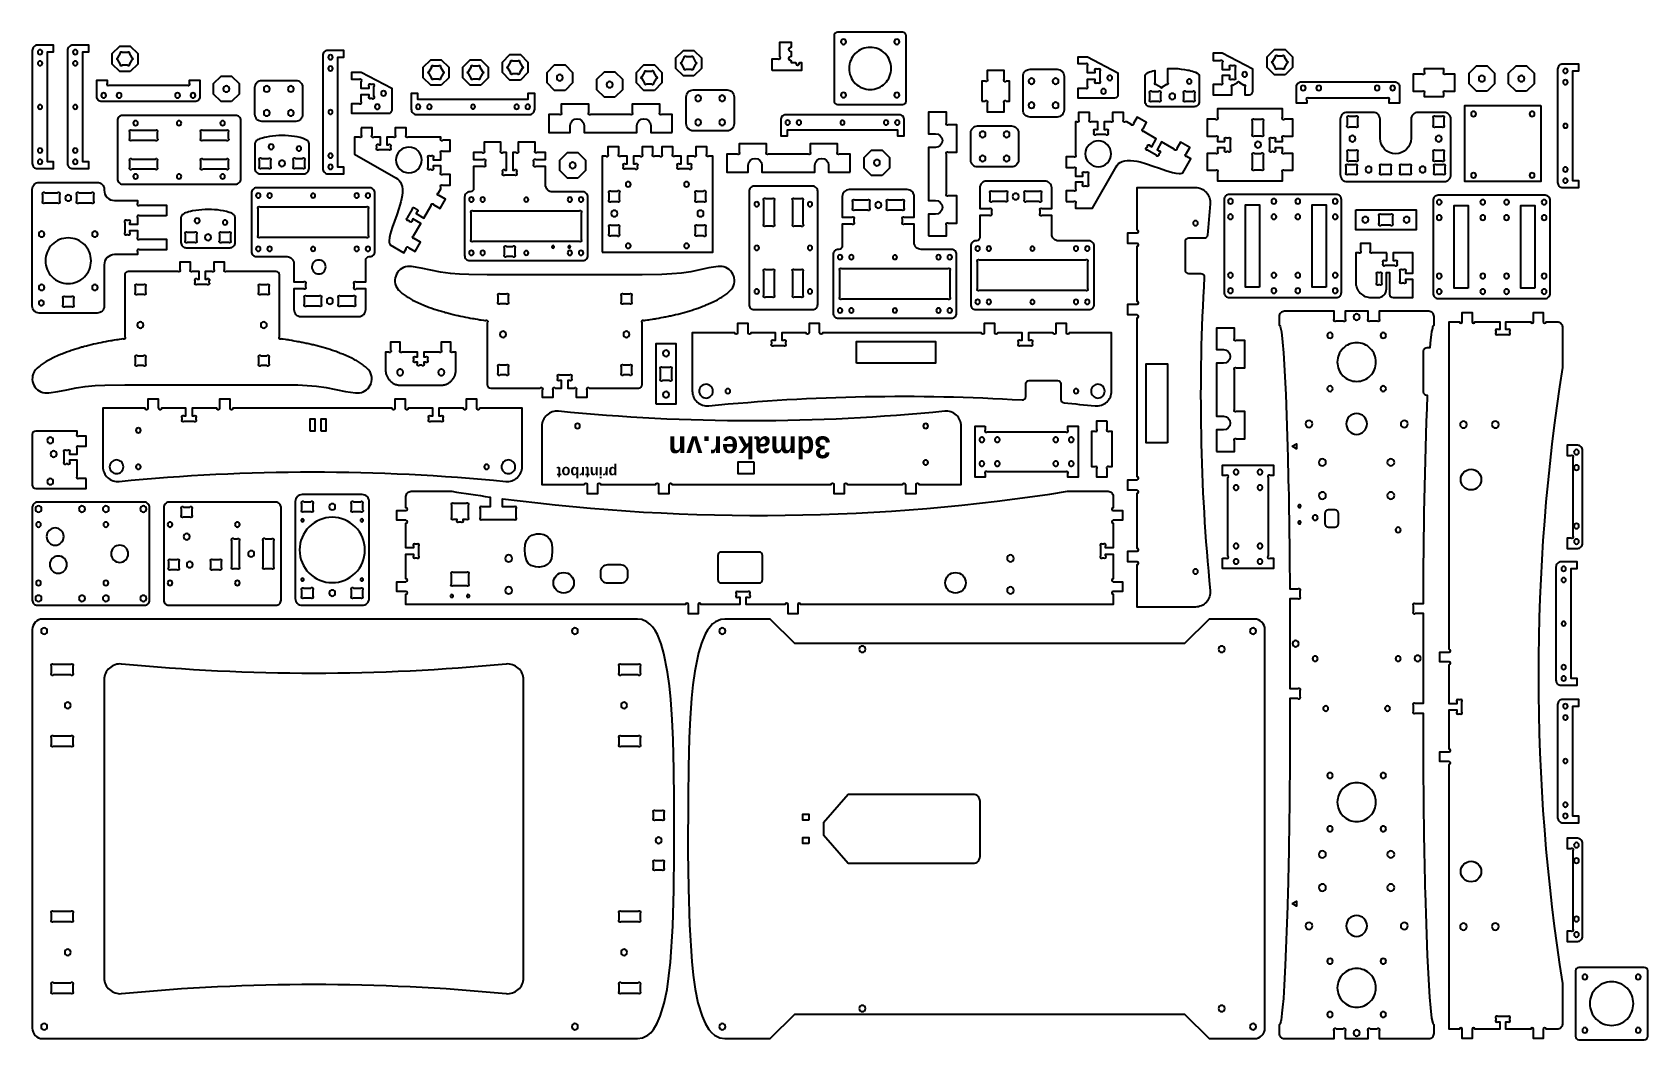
# Model space of a CAD drawing. Extents: x 0.3 to 37.3, y 0.3 to 23.3.
import ezdxf
from ezdxf.enums import TextEntityAlignment as Align

# ---------------------------------------------------------------- set-up
doc = ezdxf.new("R2010")
doc.units = 0
doc.header["$MEASUREMENT"] = 0
doc.layers.get('0').update_dxf_attribs({"linetype": 'CONTINUOUS'})
doc.layers.add('FORMAT', color=18, linetype='CONTINUOUS')
doc.layers.add('LAYER_1', color=18, linetype='CONTINUOUS')
doc.styles.add('Stardos Bold', font='Stardos Stencil Bold.ttf')

msp = doc.modelspace()

# ---------------------------------------------------------------- texts
at = {"style": 'Stardos Bold', "text_generation_flag": 6}
msp.add_text('3dmaker.vn', height=0.5, dxfattribs=at).set_placement((16.71, 14.071), align=Align.CENTER)
msp.add_text('printrbot', height=0.25, dxfattribs=at).set_placement((13.685, 13.373))

# ---------------------------------------------------------------- linework, layer by layer
at = {"color": 0}
for points in [[(18.864, 23.167, 0.414214), (18.804, 23.108, 0.414214), (18.864, 23.049, 0.414214), (18.923, 23.108, 0.414214)], [(19.474, 22.98, 0.414214), (18.991, 22.497, 0.414214), (19.474, 22.015, 0.414214), (19.956, 22.497, 0.414214)], [(20.084, 23.167, 0.414214), (20.025, 23.108, 0.414214), (20.084, 23.049, 0.414214), (20.143, 23.108, 0.414214)], [(18.864, 21.946, 0.414214), (18.804, 21.887, 0.414214), (18.864, 21.828, 0.414214), (18.923, 21.887, 0.414214)], [(20.084, 21.946, 0.414214), (20.025, 21.887, 0.414214), (20.084, 21.828, 0.414214), (20.143, 21.887, 0.414214)], [(24.899, 14.431), (24.899, 14.234, 1), (24.945, 14.189), (25.01, 14.189), (25.01, 13.372), (24.945, 13.372, 1), (24.899, 13.327), (24.899, 13.136), (24.663, 13.136), (24.663, 13.327, 1), (24.618, 13.372), (24.553, 13.372), (24.553, 14.189), (24.618, 14.189, 1), (24.663, 14.234), (24.663, 14.431)]]:
    msp.add_lwpolyline(points, format="xyb", close=True, dxfattribs=at)
for centre in [(33.238, 13.082), (12.453, 10.718), (21.429, 10.718), (33.238, 4.106)]:
    msp.add_circle(centre, 0.236)
at = {"layer": 'FORMAT', "color": 0}
for points in [[(18.726, 23.324, 0.414214), (18.647, 23.246), (18.647, 21.749, 0.414214), (18.726, 21.671), (20.222, 21.671, 0.414214), (20.301, 21.749), (20.301, 23.246, 0.414214), (20.222, 23.324)], [(35.71, 1.91, 0.414214), (35.632, 1.831), (35.632, 0.335, 0.414214), (35.71, 0.256), (37.206, 0.256, 0.414214), (37.285, 0.335), (37.285, 1.831, 0.414214), (37.206, 1.91)], [(35.848, 1.752, 0.414214), (35.789, 1.693, 0.414214), (35.848, 1.634, 0.414214), (35.907, 1.693, 0.414214)], [(36.458, 1.583, 0.414214), (35.958, 1.083, 0.414214), (36.458, 0.583, 0.414214), (36.958, 1.083, 0.414214)], [(37.069, 1.752, 0.414214), (37.01, 1.693, 0.414214), (37.069, 1.634, 0.414214), (37.128, 1.693, 0.414214)], [(35.848, 0.532, 0.414214), (35.789, 0.473, 0.414214), (35.848, 0.414, 0.414214), (35.907, 0.473, 0.414214)], [(37.069, 0.532, 0.414214), (37.01, 0.473, 0.414214), (37.069, 0.414, 0.414214), (37.128, 0.473, 0.414214)]]:
    msp.add_lwpolyline(points, format="xyb", close=True, dxfattribs=at)
at = {"layer": 'LAYER_1', "color": 0}
for points in [[(0.399, 20.203), (0.766, 20.203), (0.766, 20.356), (0.628, 20.356), (0.628, 22.876), (0.766, 22.876), (0.766, 23.029), (0.399, 23.029, 0.414214), (0.281, 22.911), (0.281, 20.321, 0.414214)], [(1.206, 20.203), (1.573, 20.203), (1.573, 20.356), (1.435, 20.356), (1.435, 22.876), (1.573, 22.876), (1.573, 23.029), (1.206, 23.029, 0.414214), (1.088, 22.911), (1.088, 20.321, 0.414214)], [(17.23, 22.447), (17.23, 22.714), (17.362, 22.714, 1), (17.407, 22.76), (17.407, 23.096), (17.667, 23.096), (17.667, 22.982), (17.628, 22.964, 0.377306), (17.601, 22.933, 0.377306), (17.628, 22.902), (17.667, 22.884), (17.667, 22.773), (17.628, 22.755, 0.377629), (17.601, 22.724, 0.376982), (17.628, 22.693), (17.667, 22.675), (17.667, 22.636), (17.762, 22.636), (17.779, 22.597, 0.37887), (17.811, 22.57, 0.217078), (17.834, 22.58), (17.834, 22.58), (17.835, 22.581), (17.836, 22.583), (17.839, 22.587), (17.841, 22.592), (17.842, 22.596), (17.86, 22.636), (17.899, 22.636), (17.899, 22.447)], [(0.458, 22.925, 0.414214), (0.405, 22.872, 0.414214), (0.458, 22.819, 0.414214), (0.512, 22.872, 0.414214)], [(0.458, 22.667, 0.414214), (0.405, 22.614, 0.414214), (0.458, 22.561, 0.414214), (0.512, 22.614, 0.414214)], [(1.266, 22.925, 0.414214), (1.212, 22.872, 0.414214), (1.266, 22.819, 0.414214), (1.319, 22.872, 0.414214)], [(1.266, 22.667, 0.414214), (1.212, 22.614, 0.414214), (1.266, 22.561, 0.414214), (1.319, 22.614, 0.414214)], [(2.563, 22.696), (2.503, 22.591, -1), (2.464, 22.569), (2.343, 22.569, -1), (2.304, 22.591), (2.244, 22.696, -1), (2.244, 22.741), (2.304, 22.845, -1), (2.343, 22.868), (2.464, 22.868, -1), (2.503, 22.845), (2.563, 22.741, -1)], [(7.053, 20.084), (7.419, 20.084), (7.419, 20.238), (7.281, 20.238), (7.281, 22.758), (7.419, 22.758), (7.419, 22.911), (7.053, 22.911, 0.414214), (6.935, 22.793), (6.935, 20.203, 0.414214)], [(7.112, 22.807, 0.414214), (7.059, 22.754, 0.414214), (7.112, 22.701, 0.414214), (7.165, 22.754, 0.414214)], [(11.5, 22.499), (11.44, 22.394, -1), (11.401, 22.372), (11.28, 22.372, -1), (11.241, 22.394), (11.181, 22.499, -1), (11.181, 22.544), (11.241, 22.648, -1), (11.28, 22.671), (11.401, 22.671, -1), (11.44, 22.648), (11.5, 22.544, -1)], [(15.476, 22.597), (15.416, 22.493, -1), (15.377, 22.47), (15.256, 22.47, -1), (15.217, 22.493), (15.157, 22.597, -1), (15.157, 22.642), (15.217, 22.747, -1), (15.256, 22.769), (15.377, 22.769, -1), (15.416, 22.747), (15.476, 22.642, -1)], [(25.073, 21.817), (24.238, 21.817), (24.238, 22.049), (24.405, 22.049, 1), (24.451, 22.094), (24.451, 22.254), (24.624, 22.254), (24.624, 22.212, 1), (24.669, 22.167), (24.697, 22.167, 1), (24.742, 22.212), (24.742, 22.437, 1), (24.697, 22.482), (24.669, 22.482, 1), (24.624, 22.437), (24.624, 22.395), (24.451, 22.395), (24.451, 22.555, 1), (24.405, 22.6), (24.238, 22.6), (24.238, 22.766), (24.451, 22.766), (25.151, 22.399), (25.151, 21.895, -0.414214)], [(28.163, 21.895, 0.414214), (28.242, 21.974), (28.242, 22.478), (27.541, 22.844), (27.328, 22.844), (27.328, 22.679), (27.496, 22.679, -1), (27.541, 22.634), (27.541, 22.474), (27.714, 22.474), (27.714, 22.516, -1), (27.76, 22.561), (27.787, 22.561, -1), (27.832, 22.516), (27.832, 22.291, -1), (27.787, 22.246), (27.76, 22.246, -1), (27.714, 22.291), (27.714, 22.332), (27.541, 22.332), (27.541, 22.173, -1), (27.496, 22.128), (27.328, 22.128), (27.328, 21.895), (27.76, 21.895), (27.76, 22.078, -1), (27.782, 22.117), (27.887, 22.178, -1), (27.932, 22.178), (28.036, 22.117, -1), (28.059, 22.078), (28.059, 21.895)], [(29.02, 22.617), (28.959, 22.513, -1), (28.92, 22.49), (28.8, 22.49, -1), (28.761, 22.513), (28.7, 22.617, -1), (28.7, 22.662), (28.761, 22.766, -1), (28.8, 22.789), (28.92, 22.789, -1), (28.959, 22.766), (29.02, 22.662, -1)], [(35.34, 19.769), (35.706, 19.769), (35.706, 19.923), (35.569, 19.923), (35.569, 22.443), (35.706, 22.443), (35.706, 22.596), (35.34, 22.596, 0.414214), (35.222, 22.478), (35.222, 19.888, 0.414214)], [(4.12, 21.856, -0.414214), (4.002, 21.738), (1.876, 21.738, -0.414214), (1.758, 21.856), (1.758, 22.23), (1.994, 22.23), (1.994, 22.157, 1), (2.039, 22.112), (3.838, 22.112, 1), (3.884, 22.157), (3.884, 22.23), (4.12, 22.23)], [(6.474, 21.443, -0.414214), (6.317, 21.285), (5.537, 21.285, -0.414214), (5.38, 21.443), (5.38, 21.616), (5.38, 21.891), (5.38, 22.065, -0.414214), (5.537, 22.222), (6.317, 22.222, -0.414214), (6.474, 22.065), (6.474, 21.891), (6.474, 21.616)], [(7.112, 22.549, 0.414214), (7.059, 22.496, 0.414214), (7.112, 22.443, 0.414214), (7.165, 22.496, 0.414214)], [(8.439, 21.462), (7.604, 21.462), (7.604, 21.695), (7.771, 21.695, 1), (7.817, 21.74), (7.817, 21.899), (7.99, 21.899), (7.99, 21.858, 1), (8.035, 21.813), (8.063, 21.813, 1), (8.108, 21.858), (8.108, 22.082, 1), (8.063, 22.128), (8.035, 22.128, 1), (7.99, 22.082), (7.99, 22.041), (7.817, 22.041), (7.817, 22.201, 1), (7.771, 22.246), (7.604, 22.246), (7.604, 22.411), (7.817, 22.411), (8.517, 22.045), (8.517, 21.541, -0.414214)], [(9.689, 22.381), (9.629, 22.276, -1), (9.59, 22.254), (9.469, 22.254, -1), (9.43, 22.276), (9.37, 22.381, -1), (9.37, 22.426), (9.43, 22.53, -1), (9.469, 22.553), (9.59, 22.553, -1), (9.629, 22.53), (9.689, 22.426, -1)], [(10.594, 22.381), (10.534, 22.276, -1), (10.495, 22.254), (10.375, 22.254, -1), (10.335, 22.276), (10.275, 22.381, -1), (10.275, 22.426), (10.335, 22.53, -1), (10.375, 22.553), (10.495, 22.553, -1), (10.534, 22.53), (10.594, 22.426, -1)], [(12.364, 22.356, 0.414214), (12.293, 22.285, 0.414214), (12.364, 22.214, 0.414214), (12.435, 22.285, 0.414214)], [(14.571, 22.263), (14.511, 22.158, -1), (14.471, 22.136), (14.351, 22.136, -1), (14.312, 22.158), (14.251, 22.263, -1), (14.251, 22.308), (14.312, 22.412, -1), (14.351, 22.435), (14.471, 22.435, -1), (14.511, 22.412), (14.571, 22.308, -1)], [(22.033, 21.75), (22.106, 21.75, -1), (22.151, 21.704), (22.151, 21.502), (22.545, 21.502), (22.545, 21.704, -1), (22.59, 21.75), (22.663, 21.75), (22.663, 22.203), (22.59, 22.203, -1), (22.545, 22.248), (22.545, 22.451), (22.151, 22.451), (22.151, 22.248, -1), (22.106, 22.203), (22.033, 22.203)], [(23.136, 21.384, -0.414214), (22.978, 21.541), (22.978, 22.321, -0.414214), (23.136, 22.478), (23.309, 22.478), (23.584, 22.478), (23.758, 22.478, -0.414214), (23.915, 22.321), (23.915, 21.541, -0.414214), (23.758, 21.384), (23.584, 21.384), (23.309, 21.384)], [(23.171, 22.275, 0.414214), (23.102, 22.206, 0.414214), (23.171, 22.138, 0.414214), (23.24, 22.206, 0.414214)], [(23.722, 22.275, 0.414214), (23.653, 22.206, 0.414214), (23.722, 22.138, 0.414214), (23.791, 22.206, 0.414214)], [(24.962, 22.338, 0.414214), (24.905, 22.281, 0.414214), (24.962, 22.224, 0.414214), (25.019, 22.281, 0.414214)], [(25.891, 21.62, -0.414214), (25.773, 21.738), (25.773, 22.317), (25.774, 22.328), (25.777, 22.338), (25.782, 22.348), (25.788, 22.357), (25.8, 22.371), (25.815, 22.383), (25.844, 22.402), (25.876, 22.416), (25.908, 22.428), (25.952, 22.441), (25.996, 22.452), (25.996, 22.177, 1), (26.018, 22.138), (26.123, 22.078, 1), (26.168, 22.078), (26.272, 22.138, 1), (26.295, 22.177), (26.295, 22.494), (26.371, 22.497), (26.447, 22.496), (26.522, 22.492), (26.597, 22.484), (26.672, 22.474), (26.747, 22.461), (26.784, 22.454), (26.822, 22.446), (26.859, 22.436), (26.895, 22.423), (26.93, 22.408), (26.963, 22.389), (26.977, 22.38), (26.989, 22.369), (27, 22.357), (27.008, 22.343), (27.011, 22.333), (27.013, 22.322), (27.014, 22.317), (27.014, 21.738, -0.414214), (26.895, 21.62)], [(26.783, 22.252, 0.414214), (26.73, 22.199, 0.414214), (26.783, 22.145, 0.414214), (26.836, 22.199, 0.414214)], [(28.053, 22.417, 0.414214), (27.996, 22.36, 0.414214), (28.053, 22.303, 0.414214), (28.11, 22.36, 0.414214)], [(32.616, 21.856), (32.616, 21.929, -1), (32.661, 21.974), (32.864, 21.974), (32.864, 22.368), (32.661, 22.368, -1), (32.616, 22.413), (32.616, 22.486), (32.163, 22.486), (32.163, 22.413, -1), (32.118, 22.368), (31.915, 22.368), (31.915, 21.974), (32.118, 21.974, -1), (32.163, 21.929), (32.163, 21.856)], [(33.486, 22.336, 0.414214), (33.415, 22.266, 0.414214), (33.486, 22.195, 0.414214), (33.557, 22.266, 0.414214)], [(34.391, 22.336, 0.414214), (34.321, 22.266, 0.414214), (34.391, 22.195, 0.414214), (34.462, 22.266, 0.414214)], [(35.399, 22.492, 0.414214), (35.346, 22.439, 0.414214), (35.399, 22.386, 0.414214), (35.453, 22.439, 0.414214)], [(35.399, 22.234, 0.414214), (35.346, 22.181, 0.414214), (35.399, 22.128, 0.414214), (35.453, 22.181, 0.414214)], [(1.915, 21.823, 0.414214), (1.972, 21.88, 0.414214), (1.915, 21.937, 0.414214), (1.858, 21.88, 0.414214)], [(2.269, 21.823, 0.414214), (2.327, 21.88, 0.414214), (2.269, 21.937, 0.414214), (2.212, 21.88, 0.414214)], [(3.608, 21.823, 0.414214), (3.665, 21.88, 0.414214), (3.608, 21.937, 0.414214), (3.551, 21.88, 0.414214)], [(3.962, 21.823, 0.414214), (4.019, 21.88, 0.414214), (3.962, 21.937, 0.414214), (3.905, 21.88, 0.414214)], [(4.726, 22.1, 0.414214), (4.655, 22.029, 0.414214), (4.726, 21.958, 0.414214), (4.797, 22.029, 0.414214)], [(5.582, 22.029, 0.414214), (5.651, 21.96, 0.414214), (5.72, 22.029, 0.414214), (5.651, 22.098, 0.414214)], [(6.134, 22.029, 0.414214), (6.203, 21.96, 0.414214), (6.271, 22.029, 0.414214), (6.203, 22.098, 0.414214)], [(8.328, 21.984, 0.414214), (8.271, 21.927, 0.414214), (8.328, 21.87, 0.414214), (8.386, 21.927, 0.414214)], [(11.789, 21.561), (11.789, 21.927), (11.636, 21.927), (11.636, 21.789), (9.116, 21.789), (9.116, 21.927), (8.962, 21.927), (8.962, 21.561, 0.414214), (9.08, 21.443), (11.671, 21.443, 0.414214)], [(13.506, 22.199, 0.414214), (13.435, 22.128, 0.414214), (13.506, 22.057, 0.414214), (13.577, 22.128, 0.414214)], [(16.356, 21.226, -0.414214), (16.199, 21.069), (15.419, 21.069, -0.414214), (15.262, 21.226), (15.262, 21.399), (15.262, 21.675), (15.262, 21.848, -0.414214), (15.419, 22.006), (16.199, 22.006, -0.414214), (16.356, 21.848), (16.356, 21.675), (16.356, 21.399)], [(15.464, 21.813, 0.414214), (15.533, 21.744, 0.414214), (15.602, 21.813, 0.414214), (15.533, 21.882, 0.414214)], [(16.016, 21.813, 0.414214), (16.084, 21.744, 0.414214), (16.153, 21.813, 0.414214), (16.084, 21.882, 0.414214)], [(24.819, 22.031, 0.414214), (24.762, 21.974, 0.414214), (24.819, 21.917, 0.414214), (24.876, 21.974, 0.414214)], [(26.128, 21.927), (26.128, 21.785, -1), (26.082, 21.74), (25.925, 21.74, -1), (25.88, 21.785), (25.88, 21.927, -1), (25.925, 21.972), (26.082, 21.972, -1)], [(26.393, 21.927, 0.414214), (26.323, 21.856, 0.414214), (26.393, 21.785, 0.414214), (26.464, 21.856, 0.414214)], [(26.704, 21.972), (26.862, 21.972, -1), (26.907, 21.927), (26.907, 21.785, -1), (26.862, 21.74), (26.704, 21.74, -1), (26.659, 21.785), (26.659, 21.927, -1)], [(29.238, 22.073, -0.414214), (29.356, 22.191), (31.482, 22.191, -0.414214), (31.6, 22.073), (31.6, 21.699), (31.364, 21.699), (31.364, 21.771, 1), (31.319, 21.817), (29.519, 21.817, 1), (29.474, 21.771), (29.474, 21.699), (29.238, 21.699)], [(29.395, 22.106, 0.414214), (29.338, 22.049, 0.414214), (29.395, 21.992, 0.414214), (29.453, 22.049, 0.414214)], [(29.75, 22.106, 0.414214), (29.693, 22.049, 0.414214), (29.75, 21.992, 0.414214), (29.807, 22.049, 0.414214)], [(31.088, 22.106, 0.414214), (31.031, 22.049, 0.414214), (31.088, 21.992, 0.414214), (31.145, 22.049, 0.414214)], [(31.443, 22.106, 0.414214), (31.386, 22.049, 0.414214), (31.443, 21.992, 0.414214), (31.5, 22.049, 0.414214)], [(0.458, 21.665, 0.414214), (0.409, 21.616, 0.414214), (0.458, 21.567, 0.414214), (0.508, 21.616, 0.414214)], [(1.266, 21.665, 0.414214), (1.216, 21.616, 0.414214), (1.266, 21.567, 0.414214), (1.315, 21.616, 0.414214)], [(5.582, 21.478, 0.414214), (5.651, 21.409, 0.414214), (5.72, 21.478, 0.414214), (5.651, 21.547, 0.414214)], [(6.134, 21.478, 0.414214), (6.203, 21.409, 0.414214), (6.271, 21.478, 0.414214), (6.203, 21.547, 0.414214)], [(7.112, 21.547, 0.414214), (7.063, 21.498, 0.414214), (7.112, 21.449, 0.414214), (7.161, 21.498, 0.414214)], [(8.185, 21.677, 0.414214), (8.128, 21.62, 0.414214), (8.185, 21.563, 0.414214), (8.242, 21.62, 0.414214)], [(9.067, 21.62, 0.414214), (9.12, 21.567, 0.414214), (9.173, 21.62, 0.414214), (9.12, 21.673, 0.414214)], [(9.325, 21.62, 0.414214), (9.378, 21.567, 0.414214), (9.431, 21.62, 0.414214), (9.378, 21.673, 0.414214)], [(10.327, 21.62, 0.414214), (10.376, 21.571, 0.414214), (10.425, 21.62, 0.414214), (10.376, 21.669, 0.414214)], [(11.321, 21.62, 0.414214), (11.374, 21.567, 0.414214), (11.427, 21.62, 0.414214), (11.374, 21.673, 0.414214)], [(11.578, 21.62, 0.414214), (11.632, 21.567, 0.414214), (11.685, 21.62, 0.414214), (11.632, 21.673, 0.414214)], [(14.939, 21.029), (14.939, 21.443), (14.699, 21.443, -1), (14.653, 21.488), (14.653, 21.679), (14.023, 21.679), (14.023, 21.488, -1), (13.978, 21.443), (13.073, 21.443, -1), (13.027, 21.488), (13.027, 21.679), (12.397, 21.679), (12.397, 21.488, -1), (12.352, 21.443), (12.112, 21.443), (12.112, 21.029), (12.604, 21.029), (12.604, 21.187, -1), (12.919, 21.187), (12.919, 21.029), (14.132, 21.029), (14.132, 21.187, -1), (14.447, 21.187), (14.447, 21.029)], [(20.813, 18.667), (21.226, 18.667), (21.226, 18.907, -1), (21.271, 18.953), (21.462, 18.953), (21.462, 19.582), (21.271, 19.582, -1), (21.226, 19.628), (21.226, 20.533, -1), (21.271, 20.578), (21.462, 20.578), (21.462, 21.208), (21.271, 21.208, -1), (21.226, 21.254), (21.226, 21.494), (20.813, 21.494), (20.813, 21.002), (20.97, 21.002, -1), (20.97, 20.687), (20.813, 20.687), (20.813, 19.474), (20.97, 19.474, -1), (20.97, 19.159), (20.813, 19.159)], [(23.171, 21.724, 0.414214), (23.102, 21.655, 0.414214), (23.171, 21.586, 0.414214), (23.24, 21.655, 0.414214)], [(23.722, 21.724, 0.414214), (23.653, 21.655, 0.414214), (23.722, 21.586, 0.414214), (23.791, 21.655, 0.414214)], [(23.962, 19.449), (24.13, 19.449, -1), (24.175, 19.403), (24.175, 19.297), (24.565, 19.297), (25.107, 20.246), (25.133, 20.284), (25.166, 20.318), (25.204, 20.345), (25.246, 20.366), (25.305, 20.384), (25.367, 20.392), (25.44, 20.392), (25.513, 20.385), (25.586, 20.372), (25.657, 20.356), (25.808, 20.313), (25.957, 20.262), (26.102, 20.21), (26.248, 20.159), (26.322, 20.134), (26.397, 20.113), (26.473, 20.097), (26.551, 20.091), (26.582, 20.093), (26.612, 20.099), (26.639, 20.11), (26.822, 20.427), (26.73, 20.48, -1), (26.714, 20.542), (26.797, 20.687), (26.582, 20.811), (26.499, 20.666, -1), (26.437, 20.649), (26.15, 20.815), (26.046, 20.634), (26.082, 20.613, -1), (26.099, 20.552), (26.085, 20.528, -1), (26.023, 20.511), (25.829, 20.623, -1), (25.812, 20.685), (25.826, 20.709, -1), (25.888, 20.726), (25.923, 20.705), (26.028, 20.886), (25.741, 21.051, -1), (25.725, 21.113), (25.808, 21.258), (25.594, 21.382), (25.51, 21.237, -1), (25.448, 21.22), (25.356, 21.273), (25.321, 21.273, -1), (25.275, 21.319), (25.275, 21.486), (25.027, 21.486), (25.027, 21.319, -1), (24.982, 21.273), (24.832, 21.273), (24.832, 21.1), (24.874, 21.1, -1), (24.919, 21.055), (24.919, 21.027, -1), (24.874, 20.982), (24.649, 20.982, -1), (24.604, 21.027), (24.604, 21.055, -1), (24.649, 21.1), (24.691, 21.1), (24.691, 21.273), (24.541, 21.273, -1), (24.496, 21.319), (24.496, 21.486), (24.248, 21.486), (24.248, 21.319, -1), (24.203, 21.273), (24.175, 21.273), (24.175, 20.521, -1), (24.13, 20.476), (23.962, 20.476), (23.962, 20.228), (24.13, 20.228, -1), (24.175, 20.183), (24.175, 20.033), (24.348, 20.033), (24.348, 20.075, -1), (24.393, 20.12), (24.421, 20.12, -1), (24.466, 20.075), (24.466, 19.85, -1), (24.421, 19.805), (24.393, 19.805, -1), (24.348, 19.85), (24.348, 19.891), (24.175, 19.891), (24.175, 19.742, -1), (24.13, 19.697), (23.962, 19.697)], [(27.6, 20.821), (27.6, 20.862, -1), (27.645, 20.907), (27.673, 20.907, -1), (27.718, 20.862), (27.718, 20.638, -1), (27.673, 20.592), (27.645, 20.592, -1), (27.6, 20.638), (27.6, 20.679), (27.427, 20.679), (27.427, 20.598, -1), (27.382, 20.553), (27.191, 20.553), (27.191, 20.167), (27.382, 20.167, -1), (27.427, 20.122), (27.427, 19.927), (28.923, 19.927), (28.923, 20.122, -1), (28.968, 20.167), (29.159, 20.167), (29.159, 20.553), (28.968, 20.553, -1), (28.923, 20.598), (28.923, 20.679), (28.75, 20.679), (28.75, 20.638, -1), (28.704, 20.592), (28.677, 20.592, -1), (28.632, 20.638), (28.632, 20.862, -1), (28.677, 20.907), (28.704, 20.907, -1), (28.75, 20.862), (28.75, 20.821), (28.923, 20.821), (28.923, 20.901, -1), (28.968, 20.947), (29.159, 20.947), (29.159, 21.332), (28.968, 21.332, -1), (28.923, 21.378), (28.923, 21.573), (27.427, 21.573), (27.427, 21.378, -1), (27.382, 21.332), (27.191, 21.332), (27.191, 20.947), (27.382, 20.947, -1), (27.427, 20.901), (27.427, 20.821)], [(32.62, 21.49), (32.021, 21.49, 0.414214), (31.864, 21.332), (31.864, 20.899, -1), (31.155, 20.899), (31.155, 21.332, 0.414214), (30.998, 21.49), (30.399, 21.49, 0.414214), (30.242, 21.332), (30.242, 20.065, 0.414214), (30.399, 19.907), (32.62, 19.907, 0.414214), (32.777, 20.065), (32.777, 21.332, 0.414214)], [(33.297, 21.512, 0.414214), (33.24, 21.454, 0.414214), (33.297, 21.397, 0.414214), (33.354, 21.454, 0.414214)], [(34.636, 21.512, 0.414214), (34.578, 21.454, 0.414214), (34.636, 21.397, 0.414214), (34.693, 21.454, 0.414214)], [(2.23, 21.305), (2.23, 19.966, 0.414214), (2.348, 19.848), (4.939, 19.848, 0.414214), (5.057, 19.966), (5.057, 21.305, 0.414214), (4.939, 21.423), (2.348, 21.423, 0.414214)], [(3.1, 20.848), (2.561, 20.848, -1), (2.516, 20.893), (2.516, 21.039, -1), (2.561, 21.084), (3.1, 21.084, -1), (3.145, 21.039), (3.145, 20.893, -1)], [(2.699, 21.246, 0.414214), (2.645, 21.299, 0.414214), (2.592, 21.246, 0.414214), (2.645, 21.193, 0.414214)], [(3.697, 21.246, 0.414214), (3.643, 21.299, 0.414214), (3.59, 21.246, 0.414214), (3.643, 21.193, 0.414214)], [(4.726, 20.848), (4.187, 20.848, -1), (4.141, 20.893), (4.141, 21.039, -1), (4.187, 21.084), (4.726, 21.084, -1), (4.771, 21.039), (4.771, 20.893, -1)], [(4.695, 21.246, 0.414214), (4.641, 21.299, 0.414214), (4.588, 21.246, 0.414214), (4.641, 21.193, 0.414214)], [(7.815, 21.137), (7.815, 20.969, -1), (7.769, 20.924), (7.663, 20.924), (7.663, 20.534), (8.612, 19.992), (8.65, 19.966), (8.684, 19.934), (8.712, 19.896), (8.732, 19.854), (8.75, 19.794), (8.758, 19.732), (8.758, 19.659), (8.751, 19.586), (8.739, 19.514), (8.722, 19.442), (8.679, 19.291), (8.628, 19.142), (8.576, 18.997), (8.525, 18.851), (8.501, 18.777), (8.479, 18.702), (8.463, 18.626), (8.457, 18.549), (8.459, 18.517), (8.465, 18.487), (8.476, 18.46), (8.793, 18.277), (8.846, 18.369, -1), (8.908, 18.386), (9.053, 18.302), (9.177, 18.517), (9.032, 18.6, -1), (9.015, 18.662), (9.181, 18.949), (9, 19.053), (8.979, 19.017, -1), (8.918, 19.001), (8.894, 19.014, -1), (8.877, 19.076), (8.989, 19.271, -1), (9.051, 19.287), (9.075, 19.273, -1), (9.092, 19.212), (9.071, 19.176), (9.252, 19.071), (9.417, 19.358, -1), (9.479, 19.374), (9.624, 19.291), (9.748, 19.506), (9.603, 19.589, -1), (9.586, 19.651), (9.64, 19.743), (9.64, 19.779, -1), (9.685, 19.824), (9.852, 19.824), (9.852, 20.072), (9.685, 20.072, -1), (9.64, 20.117), (9.64, 20.267), (9.466, 20.267), (9.466, 20.225, -1), (9.421, 20.18), (9.393, 20.18, -1), (9.348, 20.225), (9.348, 20.45, -1), (9.393, 20.495), (9.421, 20.495, -1), (9.466, 20.45), (9.466, 20.408), (9.64, 20.408), (9.64, 20.558, -1), (9.685, 20.603), (9.852, 20.603), (9.852, 20.851), (9.685, 20.851, -1), (9.64, 20.897), (9.64, 20.924), (8.888, 20.924, -1), (8.842, 20.969), (8.842, 21.137), (8.594, 21.137), (8.594, 20.969, -1), (8.549, 20.924), (8.399, 20.924), (8.399, 20.751), (8.441, 20.751, -1), (8.486, 20.706), (8.486, 20.678, -1), (8.441, 20.633), (8.216, 20.633, -1), (8.171, 20.678), (8.171, 20.706, -1), (8.216, 20.751), (8.258, 20.751), (8.258, 20.924), (8.108, 20.924, -1), (8.063, 20.969), (8.063, 21.137)], [(15.464, 21.262, 0.414214), (15.533, 21.193, 0.414214), (15.602, 21.262, 0.414214), (15.533, 21.33, 0.414214)], [(16.016, 21.262, 0.414214), (16.084, 21.193, 0.414214), (16.153, 21.262, 0.414214), (16.084, 21.33, 0.414214)], [(17.427, 21.317), (17.427, 20.951), (17.58, 20.951), (17.58, 21.088), (20.1, 21.088), (20.1, 20.951), (20.254, 20.951), (20.254, 21.317, 0.414214), (20.136, 21.435), (17.545, 21.435, 0.414214)], [(17.638, 21.258, 0.414214), (17.584, 21.311, 0.414214), (17.531, 21.258, 0.414214), (17.584, 21.204, 0.414214)], [(17.895, 21.258, 0.414214), (17.842, 21.311, 0.414214), (17.789, 21.258, 0.414214), (17.842, 21.204, 0.414214)], [(18.89, 21.258, 0.414214), (18.84, 21.307, 0.414214), (18.791, 21.258, 0.414214), (18.84, 21.208, 0.414214)], [(19.891, 21.258, 0.414214), (19.838, 21.311, 0.414214), (19.785, 21.258, 0.414214), (19.838, 21.204, 0.414214)], [(20.149, 21.258, 0.414214), (20.096, 21.311, 0.414214), (20.043, 21.258, 0.414214), (20.096, 21.204, 0.414214)], [(22.872, 20.399, -0.414214), (22.714, 20.242), (21.935, 20.242, -0.414214), (21.777, 20.399), (21.777, 20.573), (21.777, 20.848), (21.777, 21.021, -0.414214), (21.935, 21.179), (22.714, 21.179, -0.414214), (22.872, 21.021), (22.872, 20.848), (22.872, 20.573)], [(28.434, 20.947), (28.28, 20.947, -1), (28.235, 20.992), (28.235, 21.287, -1), (28.28, 21.332), (28.434, 21.332, -1), (28.479, 21.287), (28.479, 20.992, -1)], [(30.405, 21.199), (30.405, 21.356, -1), (30.451, 21.401), (30.592, 21.401, -1), (30.638, 21.356), (30.638, 21.199, -1), (30.592, 21.153), (30.451, 21.153, -1)], [(32.382, 21.199), (32.382, 21.356, -1), (32.427, 21.401), (32.569, 21.401, -1), (32.614, 21.356), (32.614, 21.199, -1), (32.569, 21.153), (32.427, 21.153, -1)], [(35.399, 21.232, 0.414214), (35.35, 21.183, 0.414214), (35.399, 21.134, 0.414214), (35.449, 21.183, 0.414214)], [(5.498, 20.084), (6.502, 20.084, 0.414214), (6.62, 20.203), (6.62, 20.781), (6.619, 20.792), (6.616, 20.803), (6.611, 20.813), (6.606, 20.822), (6.593, 20.836), (6.578, 20.848), (6.549, 20.866), (6.517, 20.881), (6.485, 20.893), (6.419, 20.912), (6.352, 20.928), (6.284, 20.94), (6.215, 20.949), (6.146, 20.955), (6.077, 20.96), (6.005, 20.962), (5.932, 20.96), (5.859, 20.955), (5.787, 20.948), (5.717, 20.938), (5.647, 20.926), (5.599, 20.916), (5.552, 20.904), (5.519, 20.894), (5.487, 20.882), (5.464, 20.873), (5.442, 20.861), (5.421, 20.848), (5.41, 20.839), (5.399, 20.828), (5.39, 20.816), (5.383, 20.802), (5.381, 20.792), (5.38, 20.781), (5.38, 20.203, 0.414214)], [(5.752, 20.762, 0.414214), (5.693, 20.703, 0.414214), (5.752, 20.643, 0.414214), (5.811, 20.703, 0.414214)], [(13.01, 18.214), (13.01, 19.553, 0.414214), (12.891, 19.671), (12.195, 19.671, -0.414214), (12.037, 19.828), (12.037, 20.25), (11.819, 20.25, -1), (11.773, 20.295), (11.773, 20.366, -1), (11.819, 20.411), (12.037, 20.411), (12.037, 20.569), (11.842, 20.569, -1), (11.797, 20.614), (11.797, 20.805), (11.411, 20.805), (11.411, 20.614, -1), (11.366, 20.569), (11.285, 20.569), (11.285, 20.171), (11.327, 20.171, -1), (11.372, 20.126), (11.372, 20.098, -1), (11.327, 20.053), (11.102, 20.053, -1), (11.057, 20.098), (11.057, 20.126, -1), (11.102, 20.171), (11.143, 20.171), (11.143, 20.569), (11.063, 20.569, -1), (11.017, 20.614), (11.017, 20.805), (10.632, 20.805), (10.632, 20.614, -1), (10.586, 20.569), (10.391, 20.569), (10.391, 20.411), (10.61, 20.411, -1), (10.655, 20.366), (10.655, 20.295, -1), (10.61, 20.25), (10.391, 20.25), (10.391, 19.75, -0.414214), (10.313, 19.671), (10.301, 19.671, 0.414214), (10.183, 19.553), (10.183, 18.214, 0.414214), (10.301, 18.096), (12.891, 18.096, 0.414214)], [(19.014, 20.124), (19.014, 20.537), (18.773, 20.537, -1), (18.728, 20.582), (18.728, 20.773), (18.098, 20.773), (18.098, 20.582, -1), (18.053, 20.537), (17.147, 20.537, -1), (17.102, 20.582), (17.102, 20.773), (16.472, 20.773), (16.472, 20.582, -1), (16.427, 20.537), (16.187, 20.537), (16.187, 20.124), (16.679, 20.124), (16.679, 20.281, -1), (16.994, 20.281), (16.994, 20.124), (18.206, 20.124), (18.206, 20.281, -1), (18.521, 20.281), (18.521, 20.124)], [(21.98, 20.986, 0.414214), (22.049, 20.917, 0.414214), (22.118, 20.986, 0.414214), (22.049, 21.055, 0.414214)], [(22.531, 20.986, 0.414214), (22.6, 20.917, 0.414214), (22.669, 20.986, 0.414214), (22.6, 21.055, 0.414214)], [(24.699, 20.836, 0.414214), (24.403, 20.541, 0.414214), (24.699, 20.246, 0.414214), (24.994, 20.541, 0.414214)], [(28.357, 20.821, 0.414214), (28.286, 20.75, 0.414214), (28.357, 20.679, 0.414214), (28.428, 20.75, 0.414214)], [(30.521, 20.817, 0.414214), (30.592, 20.888, 0.414214), (30.521, 20.958, 0.414214), (30.451, 20.888, 0.414214)], [(32.498, 20.817, 0.414214), (32.569, 20.888, 0.414214), (32.498, 20.958, 0.414214), (32.427, 20.888, 0.414214)], [(0.458, 20.671, 0.414214), (0.405, 20.618, 0.414214), (0.458, 20.565, 0.414214), (0.512, 20.618, 0.414214)], [(0.458, 20.413, 0.414214), (0.405, 20.36, 0.414214), (0.458, 20.307, 0.414214), (0.512, 20.36, 0.414214)], [(1.266, 20.671, 0.414214), (1.212, 20.618, 0.414214), (1.266, 20.565, 0.414214), (1.319, 20.618, 0.414214)], [(1.266, 20.413, 0.414214), (1.212, 20.36, 0.414214), (1.266, 20.307, 0.414214), (1.319, 20.36, 0.414214)], [(2.561, 20.423), (3.1, 20.423, -1), (3.145, 20.378), (3.145, 20.232, -1), (3.1, 20.187), (2.561, 20.187, -1), (2.516, 20.232), (2.516, 20.378, -1)], [(4.187, 20.423), (4.726, 20.423, -1), (4.771, 20.378), (4.771, 20.232, -1), (4.726, 20.187), (4.187, 20.187, -1), (4.141, 20.232), (4.141, 20.378, -1)], [(5.734, 20.392), (5.734, 20.25, -1), (5.689, 20.204), (5.531, 20.204, -1), (5.486, 20.25), (5.486, 20.392, -1), (5.531, 20.437), (5.689, 20.437, -1)], [(6, 20.391, 0.414214), (5.929, 20.321, 0.414214), (6, 20.25, 0.414214), (6.071, 20.321, 0.414214)], [(6.311, 20.437), (6.468, 20.437, -1), (6.514, 20.392), (6.514, 20.25, -1), (6.468, 20.204), (6.311, 20.204, -1), (6.266, 20.25), (6.266, 20.392, -1)], [(6.39, 20.716, 0.414214), (6.336, 20.663, 0.414214), (6.39, 20.61, 0.414214), (6.443, 20.663, 0.414214)], [(7.112, 20.553, 0.414214), (7.059, 20.5, 0.414214), (7.112, 20.447, 0.414214), (7.165, 20.5, 0.414214)], [(9.203, 20.401, 0.414214), (8.907, 20.696, 0.414214), (8.612, 20.401, 0.414214), (8.907, 20.105, 0.414214)], [(13.332, 18.293), (15.868, 18.293), (15.868, 20.486), (15.777, 20.486, -1), (15.732, 20.531), (15.732, 20.699), (15.484, 20.699), (15.484, 20.531, -1), (15.439, 20.486), (15.289, 20.486), (15.289, 20.313), (15.33, 20.313, -1), (15.376, 20.267), (15.376, 20.24, -1), (15.33, 20.195), (15.106, 20.195, -1), (15.061, 20.24), (15.061, 20.267, -1), (15.106, 20.313), (15.147, 20.313), (15.147, 20.486), (14.998, 20.486, -1), (14.953, 20.531), (14.953, 20.699), (14.704, 20.699), (14.704, 20.531, -1), (14.659, 20.486), (14.541, 20.486, -1), (14.496, 20.531), (14.496, 20.699), (14.248, 20.699), (14.248, 20.531, -1), (14.203, 20.486), (14.053, 20.486), (14.053, 20.313), (14.094, 20.313, -1), (14.14, 20.267), (14.14, 20.24, -1), (14.094, 20.195), (13.87, 20.195, -1), (13.825, 20.24), (13.825, 20.267, -1), (13.87, 20.313), (13.911, 20.313), (13.911, 20.486), (13.762, 20.486, -1), (13.716, 20.531), (13.716, 20.699), (13.468, 20.699), (13.468, 20.531, -1), (13.423, 20.486), (13.332, 20.486)], [(19.628, 20.407, 0.414214), (19.557, 20.336, 0.414214), (19.628, 20.266, 0.414214), (19.699, 20.336, 0.414214)], [(21.98, 20.435, 0.414214), (22.049, 20.366, 0.414214), (22.118, 20.435, 0.414214), (22.049, 20.504, 0.414214)], [(22.531, 20.435, 0.414214), (22.6, 20.366, 0.414214), (22.669, 20.435, 0.414214), (22.6, 20.504, 0.414214)], [(28.479, 20.508), (28.479, 20.212, -1), (28.434, 20.167), (28.28, 20.167, -1), (28.235, 20.212), (28.235, 20.508, -1), (28.28, 20.553), (28.434, 20.553, -1)], [(30.405, 20.419), (30.405, 20.577, -1), (30.451, 20.622), (30.592, 20.622, -1), (30.638, 20.577), (30.638, 20.419, -1), (30.592, 20.374), (30.451, 20.374, -1)], [(32.614, 20.577), (32.614, 20.419, -1), (32.569, 20.374), (32.427, 20.374, -1), (32.382, 20.419), (32.382, 20.577, -1), (32.427, 20.622), (32.569, 20.622, -1)], [(2.699, 20.025, 0.414214), (2.645, 20.078, 0.414214), (2.592, 20.025, 0.414214), (2.645, 19.972, 0.414214)], [(3.697, 20.025, 0.414214), (3.643, 20.078, 0.414214), (3.59, 20.025, 0.414214), (3.643, 19.972, 0.414214)], [(4.695, 20.025, 0.414214), (4.641, 20.078, 0.414214), (4.588, 20.025, 0.414214), (4.641, 19.972, 0.414214)], [(7.112, 20.295, 0.414214), (7.059, 20.242, 0.414214), (7.112, 20.189, 0.414214), (7.165, 20.242, 0.414214)], [(12.659, 20.348, 0.414214), (12.588, 20.277, 0.414214), (12.659, 20.206, 0.414214), (12.73, 20.277, 0.414214)], [(30.58, 20.067), (30.423, 20.067, -1), (30.378, 20.112), (30.378, 20.254, -1), (30.423, 20.299), (30.58, 20.299, -1), (30.626, 20.254), (30.626, 20.112, -1)], [(30.891, 20.112, 0.414214), (30.962, 20.183, 0.414214), (30.891, 20.254, 0.414214), (30.821, 20.183, 0.414214)], [(31.157, 20.112), (31.157, 20.254, -1), (31.202, 20.299), (31.36, 20.299, -1), (31.405, 20.254), (31.405, 20.112, -1), (31.36, 20.067), (31.202, 20.067, -1)], [(31.614, 20.112), (31.614, 20.254, -1), (31.659, 20.299), (31.817, 20.299, -1), (31.862, 20.254), (31.862, 20.112, -1), (31.817, 20.067), (31.659, 20.067, -1)], [(32.128, 20.112, 0.414214), (32.199, 20.183, 0.414214), (32.128, 20.254, 0.414214), (32.057, 20.183, 0.414214)], [(32.641, 20.254), (32.641, 20.112, -1), (32.596, 20.067), (32.439, 20.067, -1), (32.393, 20.112), (32.393, 20.254, -1), (32.439, 20.299), (32.596, 20.299, -1)], [(33.297, 20.106, 0.414214), (33.24, 20.049, 0.414214), (33.297, 19.992, 0.414214), (33.354, 20.049, 0.414214)], [(34.636, 20.106, 0.414214), (34.578, 20.049, 0.414214), (34.636, 19.992, 0.414214), (34.693, 20.049, 0.414214)], [(35.399, 20.238, 0.414214), (35.346, 20.185, 0.414214), (35.399, 20.132, 0.414214), (35.453, 20.185, 0.414214)], [(3.356, 19.12), (2.736, 19.12, 1), (2.691, 19.075), (2.691, 18.925), (2.517, 18.925), (2.517, 18.966, 1), (2.472, 19.012), (2.445, 19.012, 1), (2.399, 18.966), (2.399, 18.742, 1), (2.445, 18.697), (2.472, 18.697, 1), (2.517, 18.742), (2.517, 18.783), (2.691, 18.783), (2.691, 18.634, 1), (2.736, 18.588), (3.356, 18.588), (3.356, 18.34), (2.736, 18.34, 1), (2.691, 18.295), (2.691, 18.234), (2.163, 18.234, 0.414214), (1.927, 17.998), (1.927, 17.053, -0.414214), (1.769, 16.895), (0.439, 16.895, -0.414214), (0.281, 17.053), (0.281, 19.73, -0.414214), (0.439, 19.888), (1.769, 19.888, -0.414214), (1.927, 19.73), (1.927, 19.71, 0.414214), (2.163, 19.474), (2.691, 19.474), (2.691, 19.413, 1), (2.736, 19.368), (3.356, 19.368)], [(0.86, 19.415), (0.569, 19.415, -1), (0.523, 19.46), (0.523, 19.606, -1), (0.569, 19.651), (0.86, 19.651, -1), (0.905, 19.606), (0.905, 19.46, -1)], [(1.348, 19.651), (1.64, 19.651, -1), (1.685, 19.606), (1.685, 19.46, -1), (1.64, 19.415), (1.348, 19.415, -1), (1.303, 19.46), (1.303, 19.606, -1)], [(5.301, 19.643), (5.301, 18.305, 0.414214), (5.419, 18.187), (6.116, 18.187, -0.414214), (6.273, 18.029), (6.273, 17.608), (6.492, 17.608, -1), (6.537, 17.563), (6.537, 17.492, -1), (6.492, 17.447), (6.273, 17.447), (6.273, 16.974, 0.414214), (6.431, 16.817), (7.762, 16.817, 0.414214), (7.919, 16.974), (7.919, 17.447), (7.701, 17.447, -1), (7.655, 17.492), (7.655, 17.563, -1), (7.701, 17.608), (7.919, 17.608), (7.919, 18.108, -0.414214), (7.998, 18.187), (8.01, 18.187, 0.414214), (8.128, 18.305), (8.128, 19.643, 0.414214), (8.01, 19.762), (5.419, 19.762, 0.414214)], [(5.512, 19.584, 0.414214), (5.458, 19.638, 0.414214), (5.405, 19.584, 0.414214), (5.458, 19.531, 0.414214)], [(5.769, 19.584, 0.414214), (5.716, 19.638, 0.414214), (5.663, 19.584, 0.414214), (5.716, 19.531, 0.414214)], [(6.764, 19.584, 0.414214), (6.714, 19.634, 0.414214), (6.665, 19.584, 0.414214), (6.714, 19.535, 0.414214)], [(7.766, 19.584, 0.414214), (7.712, 19.638, 0.414214), (7.659, 19.584, 0.414214), (7.712, 19.531, 0.414214)], [(8.023, 19.584, 0.414214), (7.97, 19.638, 0.414214), (7.917, 19.584, 0.414214), (7.97, 19.531, 0.414214)], [(13.728, 19.643), (13.728, 19.486, -1), (13.683, 19.441), (13.541, 19.441, -1), (13.496, 19.486), (13.496, 19.643, -1), (13.541, 19.689), (13.683, 19.689, -1)], [(13.933, 19.901, 0.414214), (13.876, 19.844, 0.414214), (13.933, 19.787, 0.414214), (13.99, 19.844, 0.414214)], [(15.267, 19.901, 0.414214), (15.21, 19.844, 0.414214), (15.267, 19.787, 0.414214), (15.325, 19.844, 0.414214)], [(15.517, 19.689), (15.659, 19.689, -1), (15.704, 19.643), (15.704, 19.486, -1), (15.659, 19.441), (15.517, 19.441, -1), (15.472, 19.486), (15.472, 19.643, -1)], [(16.817, 16.974), (18.155, 16.974, 0.414214), (18.273, 17.092), (18.273, 19.683, 0.414214), (18.155, 19.801), (16.817, 19.801, 0.414214), (16.699, 19.683), (16.699, 17.092, 0.414214)], [(21.454, 16.895), (21.454, 18.234, 0.414214), (21.336, 18.352), (20.64, 18.352, -0.414214), (20.482, 18.51), (20.482, 18.931), (20.264, 18.931, -1), (20.218, 18.976), (20.218, 19.047, -1), (20.264, 19.092), (20.482, 19.092), (20.482, 19.565, 0.414214), (20.325, 19.722), (18.994, 19.722, 0.414214), (18.836, 19.565), (18.836, 19.092), (19.055, 19.092, -1), (19.1, 19.047), (19.1, 18.976, -1), (19.055, 18.931), (18.836, 18.931), (18.836, 18.431, -0.414214), (18.758, 18.352), (18.746, 18.352, 0.414214), (18.628, 18.234), (18.628, 16.895, 0.414214), (18.746, 16.777), (21.336, 16.777, 0.414214)], [(24.604, 17.092), (24.604, 18.431, 0.414214), (24.486, 18.549), (23.789, 18.549, -0.414214), (23.632, 18.706), (23.632, 19.128), (23.413, 19.128, -1), (23.368, 19.173), (23.368, 19.244, -1), (23.413, 19.289), (23.632, 19.289), (23.632, 19.762, 0.414214), (23.474, 19.919), (22.143, 19.919, 0.414214), (21.986, 19.762), (21.986, 19.289), (22.204, 19.289, -1), (22.25, 19.244), (22.25, 19.173, -1), (22.204, 19.128), (21.986, 19.128), (21.986, 18.628, -0.414214), (21.907, 18.549), (21.895, 18.549, 0.414214), (21.777, 18.431), (21.777, 17.092, 0.414214), (21.895, 16.974), (24.486, 16.974, 0.414214)], [(22.567, 19.447), (22.271, 19.447, -1), (22.226, 19.492), (22.226, 19.638, -1), (22.271, 19.683), (22.567, 19.683, -1), (22.612, 19.638), (22.612, 19.492, -1)], [(22.738, 19.565, 0.414214), (22.809, 19.494, 0.414214), (22.88, 19.565, 0.414214), (22.809, 19.636, 0.414214)], [(23.346, 19.447), (23.051, 19.447, -1), (23.006, 19.492), (23.006, 19.638, -1), (23.051, 19.683), (23.346, 19.683, -1), (23.391, 19.638), (23.391, 19.492, -1)], [(27.264, 10.539, -0.443448), (26.923, 10.163), (25.588, 10.163), (25.588, 11.135, 1), (25.588, 11.199), (25.38, 11.199), (25.38, 11.443), (25.588, 11.443, 1), (25.588, 11.507), (25.588, 12.772, 1), (25.588, 12.836), (25.38, 12.836), (25.38, 13.08), (25.588, 13.08, 1), (25.588, 13.144), (25.588, 16.788, 1), (25.588, 16.852), (25.38, 16.852), (25.38, 17.096), (25.588, 17.096, 1), (25.588, 17.16), (25.588, 18.426, 1), (25.588, 18.49), (25.38, 18.49), (25.38, 18.734), (25.588, 18.734, 1), (25.588, 18.798), (25.588, 19.769), (26.923, 19.769, -0.443448), (27.264, 19.393, 0.003987), (27.199, 18.68, -0.390157), (27.12, 18.608), (26.766, 18.608, 0.414214), (26.687, 18.529), (26.687, 17.88, 0.414214), (26.766, 17.801), (27.051, 17.801, -0.43229), (27.129, 17.717, 0.040045)], [(35.399, 19.98, 0.414214), (35.346, 19.927, 0.414214), (35.399, 19.874, 0.414214), (35.453, 19.927, 0.414214)], [(1.033, 19.533, 0.414214), (1.104, 19.462, 0.414214), (1.175, 19.533, 0.414214), (1.104, 19.604, 0.414214)], [(3.805, 18.391), (4.809, 18.391, 0.414214), (4.927, 18.51), (4.927, 19.088), (4.926, 19.099), (4.923, 19.11), (4.919, 19.12), (4.913, 19.129), (4.9, 19.143), (4.885, 19.155), (4.856, 19.173), (4.825, 19.188), (4.792, 19.2), (4.726, 19.219), (4.659, 19.235), (4.591, 19.247), (4.522, 19.256), (4.453, 19.262), (4.384, 19.267), (4.312, 19.269), (4.239, 19.267), (4.166, 19.262), (4.094, 19.255), (4.024, 19.245), (3.954, 19.233), (3.906, 19.223), (3.859, 19.211), (3.826, 19.201), (3.794, 19.189), (3.771, 19.18), (3.749, 19.168), (3.728, 19.155), (3.717, 19.146), (3.706, 19.135), (3.697, 19.123), (3.69, 19.109), (3.688, 19.099), (3.687, 19.088), (3.687, 18.51, 0.414214)], [(7.929, 18.624), (5.5, 18.624, -1), (5.454, 18.669), (5.454, 19.279, -1), (5.5, 19.325), (7.929, 19.325, -1), (7.974, 19.279), (7.974, 18.669, -1)], [(10.287, 19.494, 0.414214), (10.34, 19.441, 0.414214), (10.393, 19.494, 0.414214), (10.34, 19.547, 0.414214)], [(10.382, 19.234), (12.811, 19.234, -1), (12.856, 19.189), (12.856, 18.578, -1), (12.811, 18.533), (10.382, 18.533, -1), (10.336, 18.578), (10.336, 19.189, -1)], [(10.545, 19.494, 0.414214), (10.598, 19.441, 0.414214), (10.651, 19.494, 0.414214), (10.598, 19.547, 0.414214)], [(11.547, 19.494, 0.414214), (11.596, 19.445, 0.414214), (11.645, 19.494, 0.414214), (11.596, 19.543, 0.414214)], [(12.541, 19.494, 0.414214), (12.594, 19.441, 0.414214), (12.647, 19.494, 0.414214), (12.594, 19.547, 0.414214)], [(12.799, 19.494, 0.414214), (12.852, 19.441, 0.414214), (12.905, 19.494, 0.414214), (12.852, 19.547, 0.414214)], [(13.612, 19.246, 0.414214), (13.541, 19.175, 0.414214), (13.612, 19.104, 0.414214), (13.683, 19.175, 0.414214)], [(15.588, 19.246, 0.414214), (15.517, 19.175, 0.414214), (15.588, 19.104, 0.414214), (15.659, 19.175, 0.414214)], [(16.876, 19.439, 0.414214), (16.823, 19.386, 0.414214), (16.876, 19.332, 0.414214), (16.929, 19.386, 0.414214)], [(17.273, 19.47), (17.273, 18.931, -1), (17.228, 18.886), (17.082, 18.886, -1), (17.037, 18.931), (17.037, 19.47, -1), (17.082, 19.516), (17.228, 19.516, -1)], [(17.699, 18.931), (17.699, 19.47, -1), (17.744, 19.516), (17.89, 19.516, -1), (17.935, 19.47), (17.935, 18.931, -1), (17.89, 18.886), (17.744, 18.886, -1)], [(18.096, 19.439, 0.414214), (18.043, 19.386, 0.414214), (18.096, 19.332, 0.414214), (18.149, 19.386, 0.414214)], [(19.417, 19.25), (19.122, 19.25, -1), (19.077, 19.295), (19.077, 19.441, -1), (19.122, 19.486), (19.417, 19.486, -1), (19.462, 19.441), (19.462, 19.295, -1)], [(19.588, 19.368, 0.414214), (19.659, 19.297, 0.414214), (19.73, 19.368, 0.414214), (19.659, 19.439, 0.414214)], [(20.197, 19.25), (19.901, 19.25, -1), (19.856, 19.295), (19.856, 19.441, -1), (19.901, 19.486), (20.197, 19.486, -1), (20.242, 19.441), (20.242, 19.295, -1)], [(30.269, 17.368), (30.269, 19.494, 0.414214), (30.151, 19.612), (27.703, 19.612, 0.414214), (27.584, 19.494), (27.584, 17.368, 0.414214), (27.703, 17.25), (30.151, 17.25, 0.414214)], [(27.669, 19.454, 0.414214), (27.726, 19.397, 0.414214), (27.783, 19.454, 0.414214), (27.726, 19.512, 0.414214)], [(28.665, 19.454, 0.414214), (28.722, 19.397, 0.414214), (28.779, 19.454, 0.414214), (28.722, 19.512, 0.414214)], [(29.212, 19.454, 0.414214), (29.269, 19.397, 0.414214), (29.327, 19.454, 0.414214), (29.269, 19.512, 0.414214)], [(30.071, 19.454, 0.414214), (30.128, 19.397, 0.414214), (30.185, 19.454, 0.414214), (30.128, 19.512, 0.414214)], [(35.053, 17.348), (35.053, 19.474, 0.414214), (34.935, 19.592), (32.486, 19.592, 0.414214), (32.368, 19.474), (32.368, 17.348, 0.414214), (32.486, 17.23), (34.935, 17.23, 0.414214)], [(32.453, 19.435, 0.414214), (32.51, 19.378, 0.414214), (32.567, 19.435, 0.414214), (32.51, 19.492, 0.414214)], [(33.449, 19.435, 0.414214), (33.506, 19.378, 0.414214), (33.563, 19.435, 0.414214), (33.506, 19.492, 0.414214)], [(33.996, 19.435, 0.414214), (34.053, 19.378, 0.414214), (34.11, 19.435, 0.414214), (34.053, 19.492, 0.414214)], [(34.854, 19.435, 0.414214), (34.911, 19.378, 0.414214), (34.968, 19.435, 0.414214), (34.911, 19.492, 0.414214)], [(4.059, 19.069, 0.414214), (4, 19.01, 0.414214), (4.059, 18.951, 0.414214), (4.118, 19.01, 0.414214)], [(4.697, 19.023, 0.414214), (4.643, 18.97, 0.414214), (4.697, 18.917, 0.414214), (4.75, 18.97, 0.414214)], [(13.728, 18.864), (13.728, 18.706, -1), (13.683, 18.661), (13.541, 18.661, -1), (13.496, 18.706), (13.496, 18.864, -1), (13.541, 18.909), (13.683, 18.909, -1)], [(15.517, 18.909), (15.659, 18.909, -1), (15.704, 18.864), (15.704, 18.706, -1), (15.659, 18.661), (15.517, 18.661, -1), (15.472, 18.706), (15.472, 18.864, -1)], [(26.872, 18.954, 0.414214), (26.927, 18.899, 0.414214), (26.982, 18.954, 0.414214), (26.927, 19.01, 0.414214)], [(27.669, 19.1, 0.414214), (27.726, 19.043, 0.414214), (27.783, 19.1, 0.414214), (27.726, 19.157, 0.414214)], [(28.665, 19.1, 0.414214), (28.722, 19.043, 0.414214), (28.779, 19.1, 0.414214), (28.722, 19.157, 0.414214)], [(29.212, 19.1, 0.414214), (29.269, 19.043, 0.414214), (29.327, 19.1, 0.414214), (29.269, 19.157, 0.414214)], [(30.071, 19.1, 0.414214), (30.128, 19.043, 0.414214), (30.185, 19.1, 0.414214), (30.128, 19.157, 0.414214)], [(30.746, 19.031, 0.414214), (30.817, 18.96, 0.414214), (30.888, 19.031, 0.414214), (30.817, 19.102, 0.414214)], [(31.443, 19.112), (31.443, 18.951, -1), (31.397, 18.905), (31.181, 18.905, -1), (31.136, 18.951), (31.136, 19.112, -1), (31.181, 19.157), (31.397, 19.157, -1)], [(31.691, 19.031, 0.414214), (31.762, 18.96, 0.414214), (31.832, 19.031, 0.414214), (31.762, 19.102, 0.414214)], [(32.453, 19.08, 0.414214), (32.51, 19.023, 0.414214), (32.567, 19.08, 0.414214), (32.51, 19.138, 0.414214)], [(33.449, 19.08, 0.414214), (33.506, 19.023, 0.414214), (33.563, 19.08, 0.414214), (33.506, 19.138, 0.414214)], [(33.996, 19.08, 0.414214), (34.053, 19.023, 0.414214), (34.11, 19.08, 0.414214), (34.053, 19.138, 0.414214)], [(34.854, 19.08, 0.414214), (34.911, 19.023, 0.414214), (34.968, 19.08, 0.414214), (34.911, 19.138, 0.414214)], [(0.429, 18.703, 0.414214), (0.494, 18.638, 0.414214), (0.559, 18.703, 0.414214), (0.494, 18.767, 0.414214)], [(0.58, 18.092, 0.414214), (1.104, 17.569, 0.414214), (1.628, 18.092, 0.414214), (1.104, 18.616, 0.414214)], [(1.649, 18.703, 0.414214), (1.714, 18.638, 0.414214), (1.779, 18.703, 0.414214), (1.714, 18.767, 0.414214)], [(4.041, 18.699), (4.041, 18.557, -1), (3.996, 18.512), (3.838, 18.512, -1), (3.793, 18.557), (3.793, 18.699, -1), (3.838, 18.744), (3.996, 18.744, -1)], [(4.307, 18.699, 0.414214), (4.236, 18.628, 0.414214), (4.307, 18.557, 0.414214), (4.378, 18.628, 0.414214)], [(4.618, 18.744), (4.775, 18.744, -1), (4.821, 18.699), (4.821, 18.557, -1), (4.775, 18.512), (4.618, 18.512, -1), (4.573, 18.557), (4.573, 18.699, -1)], [(5.512, 18.364, 0.414214), (5.458, 18.417, 0.414214), (5.405, 18.364, 0.414214), (5.458, 18.311, 0.414214)], [(5.769, 18.364, 0.414214), (5.716, 18.417, 0.414214), (5.663, 18.364, 0.414214), (5.716, 18.311, 0.414214)], [(6.764, 18.364, 0.414214), (6.714, 18.413, 0.414214), (6.665, 18.364, 0.414214), (6.714, 18.315, 0.414214)], [(7.766, 18.364, 0.414214), (7.712, 18.417, 0.414214), (7.659, 18.364, 0.414214), (7.712, 18.311, 0.414214)], [(8.023, 18.364, 0.414214), (7.97, 18.417, 0.414214), (7.917, 18.364, 0.414214), (7.97, 18.311, 0.414214)], [(10.287, 18.273, 0.414214), (10.34, 18.22, 0.414214), (10.393, 18.273, 0.414214), (10.34, 18.327, 0.414214)], [(10.545, 18.273, 0.414214), (10.598, 18.22, 0.414214), (10.651, 18.273, 0.414214), (10.598, 18.327, 0.414214)], [(11.332, 18.378), (11.332, 18.232, -1), (11.287, 18.187), (11.141, 18.187, -1), (11.096, 18.232), (11.096, 18.378, -1), (11.141, 18.423), (11.287, 18.423, -1)], [(11.547, 18.273, 0.414214), (11.596, 18.224, 0.414214), (11.645, 18.273, 0.414214), (11.596, 18.323, 0.414214)], [(12.179, 18.411, 0.414214), (12.206, 18.384, 0.414214), (12.234, 18.411, 0.414214), (12.206, 18.439, 0.414214)], [(12.541, 18.273, 0.414214), (12.594, 18.22, 0.414214), (12.647, 18.273, 0.414214), (12.594, 18.327, 0.414214)], [(12.553, 18.411, 0.414214), (12.58, 18.384, 0.414214), (12.608, 18.411, 0.414214), (12.58, 18.439, 0.414214)], [(12.799, 18.273, 0.414214), (12.852, 18.22, 0.414214), (12.905, 18.273, 0.414214), (12.852, 18.327, 0.414214)], [(13.933, 18.492, 0.414214), (13.876, 18.435, 0.414214), (13.933, 18.378, 0.414214), (13.99, 18.435, 0.414214)], [(15.267, 18.492, 0.414214), (15.21, 18.435, 0.414214), (15.267, 18.378, 0.414214), (15.325, 18.435, 0.414214)], [(16.876, 18.441, 0.414214), (16.823, 18.388, 0.414214), (16.876, 18.334, 0.414214), (16.929, 18.388, 0.414214)], [(18.096, 18.441, 0.414214), (18.043, 18.388, 0.414214), (18.096, 18.334, 0.414214), (18.149, 18.388, 0.414214)], [(18.732, 18.175, 0.414214), (18.785, 18.122, 0.414214), (18.838, 18.175, 0.414214), (18.785, 18.228, 0.414214)], [(18.99, 18.175, 0.414214), (19.043, 18.122, 0.414214), (19.096, 18.175, 0.414214), (19.043, 18.228, 0.414214)], [(19.992, 18.175, 0.414214), (20.041, 18.126, 0.414214), (20.09, 18.175, 0.414214), (20.041, 18.224, 0.414214)], [(20.986, 18.175, 0.414214), (21.039, 18.122, 0.414214), (21.092, 18.175, 0.414214), (21.039, 18.228, 0.414214)], [(21.244, 18.175, 0.414214), (21.297, 18.122, 0.414214), (21.35, 18.175, 0.414214), (21.297, 18.228, 0.414214)], [(21.882, 18.372, 0.414214), (21.935, 18.319, 0.414214), (21.988, 18.372, 0.414214), (21.935, 18.425, 0.414214)], [(22.14, 18.372, 0.414214), (22.193, 18.319, 0.414214), (22.246, 18.372, 0.414214), (22.193, 18.425, 0.414214)], [(23.141, 18.372, 0.414214), (23.191, 18.323, 0.414214), (23.24, 18.372, 0.414214), (23.191, 18.421, 0.414214)], [(24.136, 18.372, 0.414214), (24.189, 18.319, 0.414214), (24.242, 18.372, 0.414214), (24.189, 18.425, 0.414214)], [(24.393, 18.372, 0.414214), (24.447, 18.319, 0.414214), (24.5, 18.372, 0.414214), (24.447, 18.425, 0.414214)], [(31.309, 18.273), (30.98, 18.273, -1), (30.935, 18.319), (30.935, 18.486), (30.706, 18.486), (30.706, 18.319, -1), (30.661, 18.273), (30.596, 18.273), (30.596, 17.604, 0.414214), (30.951, 17.25), (31.104, 17.25, 0.414214), (31.301, 17.447), (31.301, 17.821), (31.372, 17.821), (31.372, 17.328, 0.414214), (31.451, 17.25), (31.907, 17.25), (31.907, 17.667), (31.734, 17.667), (31.734, 17.626, -1), (31.689, 17.58), (31.661, 17.58, -1), (31.616, 17.626), (31.616, 17.85, -1), (31.661, 17.895), (31.689, 17.895, -1), (31.734, 17.85), (31.734, 17.809), (31.907, 17.809), (31.907, 18.273), (31.451, 18.273), (31.451, 18.1), (31.492, 18.1, -1), (31.537, 18.055), (31.537, 18.027, -1), (31.492, 17.982), (31.267, 17.982, -1), (31.222, 18.027), (31.222, 18.055, -1), (31.267, 18.1), (31.309, 18.1)], [(0.658, 15.069), (0.867, 15.098), (1.075, 15.141), (1.282, 15.185), (1.492, 15.217), (1.718, 15.237), (1.944, 15.247), (2.397, 15.254), (5.944, 15.254), (6.367, 15.248), (6.578, 15.239), (6.789, 15.224), (7.014, 15.194), (7.236, 15.148), (7.459, 15.1), (7.683, 15.069, 0.623893), (8.019, 15.547), (7.975, 15.604), (7.955, 15.624), (7.914, 15.663), (7.892, 15.681), (7.87, 15.698), (7.847, 15.715), (7.824, 15.732), (7.8, 15.748), (7.752, 15.778), (7.728, 15.792), (7.704, 15.806), (7.679, 15.82), (7.654, 15.834), (7.604, 15.859), (7.397, 15.952), (7.344, 15.973), (7.318, 15.983), (7.291, 15.993), (7.238, 16.013), (7.212, 16.022), (7.158, 16.04), (7.131, 16.049), (7.104, 16.058), (7.05, 16.075), (7.023, 16.083), (6.996, 16.091), (6.942, 16.107), (6.915, 16.115), (6.887, 16.122), (6.833, 16.137), (6.805, 16.144), (6.778, 16.151), (6.723, 16.164), (6.695, 16.171), (6.668, 16.177), (6.612, 16.19), (6.585, 16.196), (6.557, 16.202), (6.502, 16.213), (6.474, 16.219), (6.446, 16.224), (6.391, 16.235), (6.363, 16.24), (6.335, 16.245), (6.279, 16.255), (6.251, 16.26), (6.224, 16.265), (6.168, 16.274), (6.14, 16.279), (6.112, 16.283), (6.084, 16.288), (6.028, 16.296), (6, 16.301), (5.983, 16.303, -1), (5.944, 16.348), (5.944, 17.77, 0.414214), (5.865, 17.848), (4.729, 17.848, -1), (4.684, 17.894), (4.684, 18.061), (4.436, 18.061), (4.436, 17.894, -1), (4.391, 17.848), (4.241, 17.848), (4.241, 17.675), (4.283, 17.675, -1), (4.328, 17.63), (4.328, 17.594, -1), (4.283, 17.549), (4.058, 17.549, -1), (4.013, 17.594), (4.013, 17.63, -1), (4.058, 17.675), (4.1, 17.675), (4.1, 17.848), (3.95, 17.848, -1), (3.905, 17.894), (3.905, 18.061), (3.657, 18.061), (3.657, 17.894, -1), (3.611, 17.848), (2.475, 17.848, 0.414214), (2.397, 17.77), (2.397, 16.348, -1), (2.358, 16.303), (2.353, 16.302), (2.325, 16.298), (2.269, 16.29), (2.241, 16.285), (2.213, 16.281), (2.157, 16.272), (2.129, 16.267), (2.102, 16.262), (2.074, 16.258), (2.018, 16.248), (1.99, 16.243), (1.962, 16.237), (1.907, 16.227), (1.879, 16.221), (1.851, 16.216), (1.796, 16.204), (1.768, 16.199), (1.74, 16.193), (1.685, 16.18), (1.658, 16.174), (1.63, 16.167), (1.575, 16.154), (1.548, 16.147), (1.52, 16.14), (1.465, 16.126), (1.438, 16.118), (1.411, 16.111), (1.357, 16.095), (1.329, 16.087), (1.302, 16.079), (1.248, 16.062), (1.221, 16.053), (1.168, 16.035), (1.141, 16.026), (1.114, 16.017), (1.061, 15.998), (1.034, 15.988), (1.008, 15.978), (0.955, 15.957), (0.929, 15.946), (0.877, 15.924), (0.774, 15.877), (0.673, 15.826), (0.648, 15.812), (0.599, 15.784), (0.575, 15.77), (0.551, 15.754), (0.527, 15.739), (0.504, 15.723), (0.481, 15.706), (0.459, 15.689), (0.437, 15.671), (0.395, 15.633), (0.356, 15.592), (0.321, 15.547, 0.624073)], [(7.004, 17.951, 0.414214), (6.844, 18.11, 0.414214), (6.685, 17.951, 0.414214), (6.844, 17.791, 0.414214)], [(15.99, 17.959), (15.78, 17.929), (15.573, 17.886), (15.365, 17.842), (15.156, 17.81), (14.93, 17.79), (14.704, 17.78), (14.251, 17.773), (10.704, 17.773), (10.281, 17.779), (10.07, 17.788), (9.859, 17.804), (9.634, 17.833), (9.412, 17.879), (9.189, 17.927), (8.965, 17.959, 0.623893), (8.628, 17.48), (8.673, 17.423), (8.693, 17.403), (8.734, 17.364), (8.756, 17.346), (8.778, 17.329), (8.801, 17.312), (8.824, 17.295), (8.848, 17.28), (8.895, 17.249), (8.92, 17.235), (8.944, 17.221), (8.969, 17.207), (8.994, 17.194), (9.044, 17.168), (9.251, 17.075), (9.303, 17.054), (9.33, 17.044), (9.356, 17.034), (9.41, 17.015), (9.436, 17.005), (9.49, 16.987), (9.517, 16.978), (9.544, 16.969), (9.597, 16.952), (9.625, 16.944), (9.652, 16.936), (9.706, 16.92), (9.733, 16.912), (9.761, 16.905), (9.815, 16.89), (9.843, 16.883), (9.87, 16.876), (9.925, 16.863), (9.953, 16.856), (9.98, 16.85), (10.035, 16.837), (10.063, 16.831), (10.091, 16.825), (10.146, 16.814), (10.174, 16.808), (10.202, 16.803), (10.257, 16.792), (10.285, 16.787), (10.313, 16.782), (10.368, 16.772), (10.396, 16.767), (10.424, 16.762), (10.48, 16.753), (10.508, 16.748), (10.536, 16.744), (10.564, 16.739), (10.62, 16.731), (10.648, 16.727), (10.665, 16.724, -1), (10.704, 16.679), (10.704, 15.258, 0.414214), (10.783, 15.179), (11.918, 15.179, -1), (11.964, 15.134), (11.964, 14.966), (12.212, 14.966), (12.212, 15.134, -1), (12.257, 15.179), (12.407, 15.179), (12.407, 15.352), (12.365, 15.352, -1), (12.32, 15.397), (12.32, 15.433, -1), (12.365, 15.478), (12.59, 15.478, -1), (12.635, 15.433), (12.635, 15.397, -1), (12.59, 15.352), (12.548, 15.352), (12.548, 15.179), (12.698, 15.179, -1), (12.743, 15.134), (12.743, 14.966), (12.991, 14.966), (12.991, 15.134, -1), (13.036, 15.179), (14.172, 15.179, 0.414214), (14.251, 15.258), (14.251, 16.679, -1), (14.29, 16.724), (14.295, 16.725), (14.323, 16.729), (14.379, 16.738), (14.407, 16.742), (14.435, 16.746), (14.49, 16.756), (14.518, 16.76), (14.546, 16.765), (14.574, 16.77), (14.63, 16.78), (14.658, 16.785), (14.686, 16.79), (14.741, 16.8), (14.769, 16.806), (14.797, 16.811), (14.852, 16.823), (14.88, 16.829), (14.907, 16.835), (14.963, 16.847), (14.99, 16.853), (15.018, 16.86), (15.073, 16.873), (15.1, 16.88), (15.128, 16.887), (15.182, 16.902), (15.21, 16.909), (15.237, 16.917), (15.291, 16.932), (15.318, 16.94), (15.345, 16.948), (15.4, 16.965), (15.426, 16.974), (15.48, 16.992), (15.507, 17.001), (15.534, 17.01), (15.587, 17.03), (15.613, 17.04), (15.64, 17.05), (15.692, 17.07), (15.719, 17.081), (15.771, 17.103), (15.874, 17.15), (15.975, 17.201), (16, 17.215), (16.049, 17.243), (16.073, 17.258), (16.097, 17.273), (16.12, 17.288), (16.144, 17.305), (16.167, 17.321), (16.189, 17.338), (16.211, 17.356), (16.253, 17.394), (16.292, 17.435), (16.326, 17.48, 0.624073)], [(17.273, 17.844), (17.273, 17.305, -1), (17.228, 17.26), (17.082, 17.26, -1), (17.037, 17.305), (17.037, 17.844, -1), (17.082, 17.89), (17.228, 17.89, -1)], [(17.699, 17.305), (17.699, 17.844, -1), (17.744, 17.89), (17.89, 17.89, -1), (17.935, 17.844), (17.935, 17.305, -1), (17.89, 17.26), (17.744, 17.26, -1)], [(21.256, 17.214), (18.827, 17.214, -1), (18.781, 17.26), (18.781, 17.87, -1), (18.827, 17.915), (21.256, 17.915, -1), (21.301, 17.87), (21.301, 17.26, -1)], [(24.405, 17.411), (21.976, 17.411, -1), (21.931, 17.456), (21.931, 18.067, -1), (21.976, 18.112), (24.405, 18.112, -1), (24.451, 18.067), (24.451, 17.456, -1)], [(27.669, 17.762, 0.414214), (27.726, 17.704, 0.414214), (27.783, 17.762, 0.414214), (27.726, 17.819, 0.414214)], [(28.665, 17.762, 0.414214), (28.722, 17.704, 0.414214), (28.779, 17.762, 0.414214), (28.722, 17.819, 0.414214)], [(29.212, 17.762, 0.414214), (29.269, 17.704, 0.414214), (29.327, 17.762, 0.414214), (29.269, 17.819, 0.414214)], [(30.071, 17.762, 0.414214), (30.128, 17.704, 0.414214), (30.185, 17.762, 0.414214), (30.128, 17.819, 0.414214)], [(31.191, 17.775), (31.191, 17.59, -1), (31.145, 17.545), (31.126, 17.545, -1), (31.08, 17.59), (31.08, 17.775, -1), (31.126, 17.821), (31.145, 17.821, -1)], [(32.453, 17.742, 0.414214), (32.51, 17.685, 0.414214), (32.567, 17.742, 0.414214), (32.51, 17.799, 0.414214)], [(33.449, 17.742, 0.414214), (33.506, 17.685, 0.414214), (33.563, 17.742, 0.414214), (33.506, 17.799, 0.414214)], [(33.996, 17.742, 0.414214), (34.053, 17.685, 0.414214), (34.11, 17.742, 0.414214), (34.053, 17.799, 0.414214)], [(34.854, 17.742, 0.414214), (34.911, 17.685, 0.414214), (34.968, 17.742, 0.414214), (34.911, 17.799, 0.414214)], [(0.429, 17.482, 0.414214), (0.494, 17.417, 0.414214), (0.559, 17.482, 0.414214), (0.494, 17.547, 0.414214)], [(1.649, 17.482, 0.414214), (1.714, 17.417, 0.414214), (1.779, 17.482, 0.414214), (1.714, 17.547, 0.414214)], [(2.826, 17.321), (2.688, 17.321, -1), (2.643, 17.366), (2.643, 17.504, -1), (2.688, 17.549), (2.826, 17.549, -1), (2.871, 17.504), (2.871, 17.366, -1)], [(5.515, 17.549), (5.653, 17.549, -1), (5.698, 17.504), (5.698, 17.366, -1), (5.653, 17.321), (5.515, 17.321, -1), (5.47, 17.366), (5.47, 17.504, -1)], [(16.876, 17.443, 0.414214), (16.823, 17.39, 0.414214), (16.876, 17.336, 0.414214), (16.929, 17.39, 0.414214)], [(18.096, 17.443, 0.414214), (18.043, 17.39, 0.414214), (18.096, 17.336, 0.414214), (18.149, 17.39, 0.414214)], [(27.669, 17.407, 0.414214), (27.726, 17.35, 0.414214), (27.783, 17.407, 0.414214), (27.726, 17.464, 0.414214)], [(28.665, 17.407, 0.414214), (28.722, 17.35, 0.414214), (28.779, 17.407, 0.414214), (28.722, 17.464, 0.414214)], [(29.212, 17.407, 0.414214), (29.269, 17.35, 0.414214), (29.327, 17.407, 0.414214), (29.269, 17.464, 0.414214)], [(30.071, 17.407, 0.414214), (30.128, 17.35, 0.414214), (30.185, 17.407, 0.414214), (30.128, 17.464, 0.414214)], [(32.453, 17.388, 0.414214), (32.51, 17.33, 0.414214), (32.567, 17.388, 0.414214), (32.51, 17.445, 0.414214)], [(33.449, 17.388, 0.414214), (33.506, 17.33, 0.414214), (33.563, 17.388, 0.414214), (33.506, 17.445, 0.414214)], [(33.996, 17.388, 0.414214), (34.053, 17.33, 0.414214), (34.11, 17.388, 0.414214), (34.053, 17.445, 0.414214)], [(34.854, 17.388, 0.414214), (34.911, 17.33, 0.414214), (34.968, 17.388, 0.414214), (34.911, 17.445, 0.414214)], [(0.429, 17.125, 0.414214), (0.488, 17.066, 0.414214), (0.547, 17.125, 0.414214), (0.488, 17.184, 0.414214)], [(1.031, 17.274), (1.177, 17.274, -1), (1.222, 17.229), (1.222, 17.083, -1), (1.177, 17.038), (1.031, 17.038, -1), (0.986, 17.083), (0.986, 17.229, -1)], [(6.559, 17.289), (6.854, 17.289, -1), (6.899, 17.244), (6.899, 17.098, -1), (6.854, 17.053), (6.559, 17.053, -1), (6.514, 17.098), (6.514, 17.244, -1)], [(7.167, 17.171, 0.414214), (7.096, 17.242, 0.414214), (7.025, 17.171, 0.414214), (7.096, 17.1, 0.414214)], [(7.338, 17.289), (7.634, 17.289, -1), (7.679, 17.244), (7.679, 17.098, -1), (7.634, 17.053), (7.338, 17.053, -1), (7.293, 17.098), (7.293, 17.244, -1)], [(10.95, 17.153), (10.95, 17.291, -1), (10.995, 17.336), (11.133, 17.336, -1), (11.178, 17.291), (11.178, 17.153, -1), (11.133, 17.108), (10.995, 17.108, -1)], [(13.777, 17.153), (13.777, 17.291, -1), (13.822, 17.336), (13.96, 17.336, -1), (14.005, 17.291), (14.005, 17.153, -1), (13.96, 17.108), (13.822, 17.108, -1)], [(21.882, 17.151, 0.414214), (21.935, 17.098, 0.414214), (21.988, 17.151, 0.414214), (21.935, 17.204, 0.414214)], [(22.14, 17.151, 0.414214), (22.193, 17.098, 0.414214), (22.246, 17.151, 0.414214), (22.193, 17.204, 0.414214)], [(23.141, 17.151, 0.414214), (23.191, 17.102, 0.414214), (23.24, 17.151, 0.414214), (23.191, 17.201, 0.414214)], [(24.136, 17.151, 0.414214), (24.189, 17.098, 0.414214), (24.242, 17.151, 0.414214), (24.189, 17.204, 0.414214)], [(24.393, 17.151, 0.414214), (24.447, 17.098, 0.414214), (24.5, 17.151, 0.414214), (24.447, 17.204, 0.414214)], [(2.757, 16.691, 0.414214), (2.686, 16.62, 0.414214), (2.757, 16.549, 0.414214), (2.828, 16.62, 0.414214)], [(5.584, 16.691, 0.414214), (5.513, 16.62, 0.414214), (5.584, 16.549, 0.414214), (5.655, 16.62, 0.414214)], [(15.776, 14.771, -0.040045), (22.954, 14.905, 0.43229), (23.037, 14.984), (23.037, 15.269, -0.414214), (23.116, 15.348), (23.766, 15.348, -0.414214), (23.844, 15.269), (23.844, 14.914, 0.390157), (23.916, 14.836, -0.003987), (24.629, 14.771, 0.443448), (25.006, 15.112), (25.006, 16.446), (24.034, 16.446, -1), (23.97, 16.446), (23.97, 16.655), (23.726, 16.655), (23.726, 16.446, -1), (23.662, 16.446), (23.1, 16.446), (23.1, 16.273), (23.142, 16.273, -1), (23.187, 16.228), (23.187, 16.193, -1), (23.142, 16.147), (22.917, 16.147, -1), (22.872, 16.193), (22.872, 16.228, -1), (22.917, 16.273), (22.958, 16.273), (22.958, 16.446), (22.396, 16.446, -1), (22.332, 16.446), (22.332, 16.655), (22.088, 16.655), (22.088, 16.446, -1), (22.024, 16.446), (18.381, 16.446, -1), (18.317, 16.446), (18.317, 16.655), (18.073, 16.655), (18.073, 16.446, -1), (18.009, 16.446), (17.447, 16.446), (17.447, 16.273), (17.488, 16.273, -1), (17.533, 16.228), (17.533, 16.193, -1), (17.488, 16.147), (17.264, 16.147, -1), (17.218, 16.193), (17.218, 16.228, -1), (17.264, 16.273), (17.305, 16.273), (17.305, 16.446), (16.743, 16.446, -1), (16.679, 16.446), (16.679, 16.655), (16.435, 16.655), (16.435, 16.446, -1), (16.371, 16.446), (15.399, 16.446), (15.399, 15.112, 0.443448)], [(18.732, 16.954, 0.414214), (18.785, 16.901, 0.414214), (18.838, 16.954, 0.414214), (18.785, 17.008, 0.414214)], [(18.99, 16.954, 0.414214), (19.043, 16.901, 0.414214), (19.096, 16.954, 0.414214), (19.043, 17.008, 0.414214)], [(19.992, 16.954, 0.414214), (20.041, 16.905, 0.414214), (20.09, 16.954, 0.414214), (20.041, 17.004, 0.414214)], [(20.986, 16.954, 0.414214), (21.039, 16.901, 0.414214), (21.092, 16.954, 0.414214), (21.039, 17.008, 0.414214)], [(21.244, 16.954, 0.414214), (21.297, 16.901, 0.414214), (21.35, 16.954, 0.414214), (21.297, 17.008, 0.414214)], [(28.962, 16.935, 0.414214), (28.844, 16.817), (28.844, 16.62), (28.847, 16.619), (28.85, 16.617), (28.855, 16.612), (28.868, 16.584), (28.893, 16.466), (28.921, 16.227), (28.94, 15.988), (28.994, 15.029), (29.028, 14.069), (29.035, 13.829), (29.042, 13.589), (29.045, 13.469), (29.051, 13.229), (29.053, 13.109), (29.059, 12.869), (29.061, 12.749), (29.065, 12.509), (29.067, 12.389), (29.071, 12.149), (29.073, 12.029), (29.076, 11.789), (29.077, 11.669), (29.079, 11.549), (29.081, 11.309), (29.082, 11.189), (29.083, 11.069), (29.084, 10.825), (29.085, 10.704), (29.085, 10.582), (29.273, 10.582, -1), (29.319, 10.537), (29.319, 10.395, -1), (29.273, 10.35), (29.086, 10.35), (29.087, 10.18), (29.087, 10.011), (29.087, 9.926), (29.087, 9.756), (29.087, 9.586), (29.087, 9.416), (29.087, 9.247), (29.087, 9.077), (29.087, 8.992), (29.087, 8.822), (29.087, 8.652), (29.087, 8.476), (29.087, 8.387), (29.087, 8.299), (29.273, 8.299, -1), (29.319, 8.254), (29.319, 8.112, -1), (29.273, 8.067), (29.087, 8.067), (29.087, 7.897), (29.087, 7.727), (29.087, 7.557), (29.087, 7.388), (29.087, 7.218), (29.087, 7.133), (29.086, 6.963), (29.086, 6.793), (29.085, 6.624), (29.084, 6.454), (29.084, 6.284), (29.082, 6.114), (29.081, 5.944), (29.08, 5.775), (29.078, 5.605), (29.077, 5.52), (29.075, 5.35), (29.073, 5.18), (29.07, 5.011), (29.068, 4.841), (29.065, 4.671), (29.062, 4.501), (29.058, 4.332), (29.055, 4.162), (29.051, 3.992), (29.047, 3.822), (29.042, 3.653), (29.033, 3.313), (28.982, 1.956), (28.959, 1.504), (28.939, 1.202), (28.922, 1), (28.908, 0.865), (28.896, 0.774), (28.887, 0.713), (28.879, 0.673), (28.872, 0.646), (28.866, 0.628), (28.862, 0.616), (28.858, 0.608), (28.852, 0.6), (28.849, 0.598), (28.846, 0.596), (28.844, 0.596), (28.844, 0.399, 0.414214), (28.962, 0.281), (30.102, 0.281), (30.102, 0.462, -1), (30.147, 0.508), (30.309, 0.508, -1), (30.354, 0.462), (30.354, 0.281), (30.882, 0.281), (30.882, 0.462, -1), (30.927, 0.508), (31.088, 0.508, -1), (31.134, 0.462), (31.134, 0.281), (32.273, 0.281, 0.414214), (32.391, 0.399), (32.391, 0.596), (32.389, 0.597), (32.385, 0.599), (32.381, 0.604), (32.368, 0.632), (32.343, 0.75), (32.314, 0.989), (32.295, 1.228), (32.242, 2.187), (32.208, 3.147), (32.201, 3.387), (32.194, 3.627), (32.191, 3.747), (32.185, 3.987), (32.182, 4.107), (32.177, 4.347), (32.175, 4.467), (32.17, 4.707), (32.168, 4.827), (32.165, 5.067), (32.163, 5.187), (32.16, 5.427), (32.158, 5.547), (32.157, 5.667), (32.155, 5.907), (32.154, 6.027), (32.153, 6.147), (32.152, 6.388), (32.151, 6.508), (32.15, 6.628), (32.15, 6.868), (32.149, 6.988), (32.149, 7.108), (32.149, 7.348), (32.149, 7.468), (32.148, 7.598), (32.148, 7.728), (31.962, 7.728, -1), (31.917, 7.773), (31.917, 7.915, -1), (31.962, 7.96), (32.148, 7.96), (32.148, 8.13), (32.148, 8.3), (32.148, 8.385), (32.148, 8.555), (32.148, 8.724), (32.148, 8.894), (32.148, 9.064), (32.148, 9.149), (32.148, 9.319), (32.148, 9.488), (32.148, 9.658), (32.149, 9.835), (32.149, 9.923), (32.149, 10.012), (31.962, 10.012, -1), (31.917, 10.057), (31.917, 10.199, -1), (31.962, 10.244), (32.149, 10.244, -0.009579), (32.242, 15.006), (32.232, 15.006, -0.414214), (32.153, 15.084), (32.153, 16.029, -0.414214), (32.232, 16.108), (32.305, 16.108), (32.32, 16.279), (32.333, 16.394), (32.344, 16.47), (32.353, 16.521), (32.36, 16.556), (32.366, 16.579), (32.371, 16.594), (32.376, 16.604), (32.382, 16.614), (32.385, 16.617), (32.389, 16.619), (32.391, 16.62), (32.391, 16.817, 0.414214), (32.273, 16.935), (31.134, 16.935), (31.134, 16.754, -1), (31.088, 16.708), (30.927, 16.708, -1), (30.882, 16.754), (30.882, 16.935), (30.354, 16.935), (30.354, 16.754, -1), (30.309, 16.708), (30.147, 16.708, -1), (30.102, 16.754), (30.102, 16.935)], [(30.689, 16.807, 0.414214), (30.618, 16.878, 0.414214), (30.547, 16.807, 0.414214), (30.618, 16.736, 0.414214)], [(35.332, 0.612, -0.414214), (35.214, 0.494), (34.957, 0.494, 1), (34.893, 0.494), (34.893, 0.281), (34.669, 0.281), (34.669, 0.494, 1), (34.605, 0.494), (34.037, 0.494), (34.037, 0.667), (34.079, 0.667, 1), (34.124, 0.712), (34.124, 0.74, 1), (34.079, 0.785), (33.854, 0.785, 1), (33.809, 0.74), (33.809, 0.712, 1), (33.854, 0.667), (33.895, 0.667), (33.895, 0.494), (33.328, 0.494, 1), (33.264, 0.494), (33.264, 0.281), (33.039, 0.281), (33.039, 0.494, 1), (32.975, 0.494), (32.738, 0.494), (32.738, 6.56, 1), (32.738, 6.624), (32.525, 6.624), (32.525, 6.848), (32.738, 6.848, 1), (32.738, 6.912), (32.738, 7.807), (32.911, 7.807), (32.911, 7.765, 1), (32.956, 7.72), (32.984, 7.72, 1), (33.029, 7.765), (33.029, 7.99, 1), (32.984, 8.035), (32.956, 8.035, 1), (32.911, 7.99), (32.911, 7.949), (32.738, 7.949), (32.738, 8.843, 1), (32.738, 8.907), (32.525, 8.907), (32.525, 9.132), (32.738, 9.132, 1), (32.738, 9.196), (32.738, 16.695), (32.975, 16.695, 1), (33.039, 16.695), (33.039, 16.907), (33.264, 16.907), (33.264, 16.695, 1), (33.328, 16.695), (33.895, 16.695), (33.895, 16.521), (33.854, 16.521, 1), (33.809, 16.476), (33.809, 16.449, 1), (33.854, 16.403), (34.079, 16.403, 1), (34.124, 16.449), (34.124, 16.476, 1), (34.079, 16.521), (34.037, 16.521), (34.037, 16.695), (34.605, 16.695, 1), (34.669, 16.695), (34.669, 16.907), (34.893, 16.907), (34.893, 16.695, 1), (34.957, 16.695), (35.214, 16.695, -0.414214), (35.332, 16.577), (35.332, 15.647, 0.078147), (35.332, 1.541)], [(11.064, 16.336, 0.414214), (11.135, 16.407, 0.414214), (11.064, 16.478, 0.414214), (10.993, 16.407, 0.414214)], [(13.891, 16.336, 0.414214), (13.962, 16.407, 0.414214), (13.891, 16.478, 0.414214), (13.82, 16.407, 0.414214)], [(27.407, 13.726), (27.821, 13.726), (27.821, 13.966, -1), (27.866, 14.012), (28.057, 14.012), (28.057, 14.641), (27.866, 14.641, -1), (27.821, 14.687), (27.821, 15.592, -1), (27.866, 15.638), (28.057, 15.638), (28.057, 16.267), (27.866, 16.267, -1), (27.821, 16.313), (27.821, 16.553), (27.407, 16.553), (27.407, 16.061), (27.565, 16.061, -1), (27.565, 15.746), (27.407, 15.746), (27.407, 14.533), (27.565, 14.533, -1), (27.565, 14.218), (27.407, 14.218)], [(30.071, 16.384, 0.414214), (30.008, 16.447, 0.414214), (29.945, 16.384, 0.414214), (30.008, 16.321, 0.414214)], [(31.291, 16.384, 0.414214), (31.228, 16.447, 0.414214), (31.165, 16.384, 0.414214), (31.228, 16.321, 0.414214)], [(2.871, 15.874), (2.871, 15.736, -1), (2.826, 15.691), (2.688, 15.691, -1), (2.643, 15.736), (2.643, 15.874, -1), (2.688, 15.919), (2.826, 15.919, -1)], [(5.698, 15.874), (5.698, 15.736, -1), (5.653, 15.691), (5.515, 15.691, -1), (5.47, 15.736), (5.47, 15.874, -1), (5.515, 15.919), (5.653, 15.919, -1)], [(8.372, 15.596), (8.372, 15.578), (8.374, 15.56), (8.376, 15.542), (8.379, 15.525), (8.383, 15.508), (8.388, 15.491), (8.393, 15.474), (8.4, 15.458), (8.407, 15.443), (8.415, 15.427), (8.423, 15.412), (8.432, 15.398), (8.442, 15.384), (8.453, 15.371), (8.464, 15.358), (8.476, 15.346), (8.488, 15.334), (8.501, 15.323), (8.514, 15.312), (8.528, 15.302), (8.542, 15.293), (8.557, 15.285), (8.573, 15.277), (8.588, 15.27), (8.604, 15.263), (8.621, 15.258), (8.638, 15.253), (8.655, 15.249), (8.672, 15.246), (8.69, 15.244), (8.708, 15.242), (8.726, 15.242), (9.632, 15.242), (9.65, 15.242), (9.668, 15.244), (9.686, 15.246), (9.703, 15.249), (9.72, 15.253), (9.737, 15.258), (9.753, 15.263), (9.77, 15.27), (9.785, 15.277), (9.801, 15.285), (9.815, 15.293), (9.83, 15.302), (9.844, 15.312), (9.857, 15.323), (9.87, 15.334), (9.882, 15.346), (9.894, 15.358), (9.905, 15.371), (9.916, 15.384), (9.925, 15.398), (9.935, 15.412), (9.943, 15.427), (9.951, 15.443), (9.958, 15.458), (9.964, 15.474), (9.97, 15.491), (9.975, 15.508), (9.979, 15.525), (9.982, 15.542), (9.984, 15.56), (9.986, 15.578), (9.986, 15.596), (9.986, 15.998), (9.913, 15.998, -1), (9.868, 16.043), (9.868, 16.226), (9.647, 16.226), (9.647, 16.043, -1), (9.602, 15.998), (9.25, 15.998), (9.25, 15.891), (9.291, 15.891, -1), (9.336, 15.846), (9.336, 15.819, -1), (9.291, 15.773), (9.25, 15.773), (9.25, 15.744, -1), (9.204, 15.699), (9.153, 15.699, -1), (9.108, 15.744), (9.108, 15.773), (9.067, 15.773, -1), (9.021, 15.819), (9.021, 15.846, -1), (9.067, 15.891), (9.108, 15.891), (9.108, 15.998), (8.756, 15.998, -1), (8.71, 16.043), (8.71, 16.226), (8.49, 16.226), (8.49, 16.043, -1), (8.445, 15.998), (8.372, 15.998)], [(14.799, 15.903, 0.414214), (14.87, 15.974, 0.414214), (14.799, 16.045, 0.414214), (14.728, 15.974, 0.414214)], [(31.061, 15.773, 0.414214), (30.618, 16.216, 0.414214), (30.175, 15.773, 0.414214), (30.618, 15.33, 0.414214)], [(11.133, 15.478), (10.995, 15.478, -1), (10.95, 15.523), (10.95, 15.661, -1), (10.995, 15.706), (11.133, 15.706, -1), (11.178, 15.661), (11.178, 15.523, -1)], [(13.822, 15.706), (13.96, 15.706, -1), (14.005, 15.661), (14.005, 15.523, -1), (13.96, 15.478), (13.822, 15.478, -1), (13.777, 15.523), (13.777, 15.661, -1)], [(14.925, 15.61), (14.925, 15.393, -1), (14.88, 15.348), (14.718, 15.348, -1), (14.673, 15.393), (14.673, 15.61, -1), (14.718, 15.655), (14.88, 15.655, -1)], [(15.714, 15.265, 0.414214), (15.557, 15.108, 0.414214), (15.714, 14.95, 0.414214), (15.872, 15.108, 0.414214)], [(24.691, 15.265, 0.414214), (24.533, 15.108, 0.414214), (24.691, 14.95, 0.414214), (24.848, 15.108, 0.414214)], [(30.071, 15.163, 0.414214), (30.008, 15.226, 0.414214), (29.945, 15.163, 0.414214), (30.008, 15.1, 0.414214)], [(31.291, 15.163, 0.414214), (31.228, 15.226, 0.414214), (31.165, 15.163, 0.414214), (31.228, 15.1, 0.414214)], [(2.272, 13.039, -0.049426), (11.125, 13.039, 0.443448), (11.502, 13.38), (11.502, 14.714), (10.53, 14.714, -1), (10.466, 14.714), (10.466, 14.923), (10.222, 14.923), (10.222, 14.714, -1), (10.158, 14.714), (9.596, 14.714), (9.596, 14.541), (9.638, 14.541, -1), (9.683, 14.496), (9.683, 14.46, -1), (9.638, 14.415), (9.413, 14.415, -1), (9.368, 14.46), (9.368, 14.496, -1), (9.413, 14.541), (9.454, 14.541), (9.454, 14.714), (8.892, 14.714, -1), (8.828, 14.714), (8.828, 14.923), (8.584, 14.923), (8.584, 14.714, -1), (8.52, 14.714), (4.877, 14.714, -1), (4.813, 14.714), (4.813, 14.923), (4.569, 14.923), (4.569, 14.714, -1), (4.505, 14.714), (3.943, 14.714), (3.943, 14.541), (3.984, 14.541, -1), (4.029, 14.496), (4.029, 14.46, -1), (3.984, 14.415), (3.76, 14.415, -1), (3.714, 14.46), (3.714, 14.496, -1), (3.76, 14.541), (3.801, 14.541), (3.801, 14.714), (3.239, 14.714, -1), (3.175, 14.714), (3.175, 14.923), (2.931, 14.923), (2.931, 14.714, -1), (2.867, 14.714), (1.895, 14.714), (1.895, 13.38, 0.443448)], [(14.799, 14.958, 0.414214), (14.87, 15.029, 0.414214), (14.799, 15.1, 0.414214), (14.728, 15.029, 0.414214)], [(16.214, 15.163, 0.414214), (16.159, 15.108, 0.414214), (16.214, 15.053, 0.414214), (16.269, 15.108, 0.414214)], [(24.191, 15.163, 0.414214), (24.136, 15.108, 0.414214), (24.191, 15.053, 0.414214), (24.246, 15.108, 0.414214)], [(21.184, 14.646, -0.049426), (12.331, 14.646, 0.443448), (11.954, 14.305), (11.954, 12.97), (12.926, 12.97, -1), (12.99, 12.97), (12.99, 12.762), (13.234, 12.762), (13.234, 12.97, -1), (13.298, 12.97), (14.564, 12.97, -1), (14.628, 12.97), (14.628, 12.762), (14.872, 12.762), (14.872, 12.97, -1), (14.936, 12.97), (18.579, 12.97, -1), (18.643, 12.97), (18.643, 12.762), (18.888, 12.762), (18.888, 12.97, -1), (18.952, 12.97), (20.217, 12.97, -1), (20.281, 12.97), (20.281, 12.762), (20.525, 12.762), (20.525, 12.97, -1), (20.589, 12.97), (21.561, 12.97), (21.561, 14.305, 0.443448)], [(29.608, 14.356, 0.414214), (29.527, 14.437, 0.414214), (29.447, 14.356, 0.414214), (29.527, 14.275, 0.414214)], [(30.856, 14.356, 0.414214), (30.618, 14.594, 0.414214), (30.38, 14.356, 0.414214), (30.618, 14.118, 0.414214)], [(31.789, 14.356, 0.414214), (31.708, 14.437, 0.414214), (31.628, 14.356, 0.414214), (31.708, 14.275, 0.414214)], [(1.517, 13.108), (1.35, 13.108, -1), (1.305, 13.153), (1.305, 13.525), (1.132, 13.525), (1.132, 13.484, -1), (1.086, 13.439), (1.059, 13.439, -1), (1.014, 13.484), (1.014, 13.708, -1), (1.059, 13.754), (1.086, 13.754, -1), (1.132, 13.708), (1.132, 13.667), (1.305, 13.667), (1.305, 13.803, -1), (1.35, 13.848), (1.517, 13.848), (1.517, 14.077), (1.35, 14.077, -1), (1.305, 14.122), (1.305, 14.191), (0.36, 14.191, 0.414214), (0.281, 14.112), (0.281, 12.958, 0.414214), (0.36, 12.88), (1.517, 12.88)], [(2.71, 14.265, 0.414214), (2.655, 14.21, 0.414214), (2.71, 14.155, 0.414214), (2.766, 14.21, 0.414214)], [(12.769, 14.254, 0.414214), (12.825, 14.309, 0.414214), (12.769, 14.364, 0.414214), (12.714, 14.309, 0.414214)], [(20.746, 14.254, 0.414214), (20.801, 14.309, 0.414214), (20.746, 14.364, 0.414214), (20.691, 14.309, 0.414214)], [(22.112, 14.305), (22.112, 14.224, 1), (22.157, 14.179), (23.956, 14.179, 1), (24.002, 14.224), (24.002, 14.305), (24.238, 14.305), (24.238, 13.136), (24.002, 13.136), (24.002, 13.216, 1), (23.956, 13.262), (22.157, 13.262, 1), (22.112, 13.216), (22.112, 13.136), (21.876, 13.136), (21.876, 14.305)], [(32.986, 14.342, 0.414214), (33.065, 14.264, 0.414214), (33.143, 14.342, 0.414214), (33.065, 14.421, 0.414214)], [(33.718, 14.342, 0.414214), (33.797, 14.264, 0.414214), (33.876, 14.342, 0.414214), (33.797, 14.421, 0.414214)], [(0.62, 13.982, 0.414214), (0.691, 13.911, 0.414214), (0.762, 13.982, 0.414214), (0.691, 14.053, 0.414214)], [(0.699, 13.667, 0.414214), (0.769, 13.596, 0.414214), (0.84, 13.667, 0.414214), (0.769, 13.738, 0.414214)], [(35.794, 11.624), (35.794, 13.75, 0.414214), (35.676, 13.868), (35.444, 13.868), (35.444, 13.632), (35.525, 13.632, -1), (35.57, 13.587), (35.57, 11.787, -1), (35.525, 11.742), (35.444, 11.742), (35.444, 11.506), (35.676, 11.506, 0.414214)], [(35.596, 13.711, 0.414214), (35.653, 13.654, 0.414214), (35.71, 13.711, 0.414214), (35.653, 13.768, 0.414214)], [(2.21, 13.533, 0.414214), (2.053, 13.376, 0.414214), (2.21, 13.218, 0.414214), (2.368, 13.376, 0.414214)], [(2.71, 13.431, 0.414214), (2.655, 13.376, 0.414214), (2.71, 13.32, 0.414214), (2.766, 13.376, 0.414214)], [(10.687, 13.431, 0.414214), (10.632, 13.376, 0.414214), (10.687, 13.32, 0.414214), (10.742, 13.376, 0.414214)], [(11.187, 13.533, 0.414214), (11.029, 13.376, 0.414214), (11.187, 13.218, 0.414214), (11.344, 13.376, 0.414214)], [(20.746, 13.419, 0.414214), (20.801, 13.474, 0.414214), (20.746, 13.529, 0.414214), (20.691, 13.474, 0.414214)], [(27.545, 11.285), (27.626, 11.285, 1), (27.671, 11.33), (27.671, 13.13, 1), (27.626, 13.175), (27.545, 13.175), (27.545, 13.411), (28.714, 13.411), (28.714, 13.175), (28.634, 13.175, 1), (28.588, 13.13), (28.588, 11.33, 1), (28.634, 11.285), (28.714, 11.285), (28.714, 11.049), (27.545, 11.049)], [(29.915, 13.476, 0.414214), (29.834, 13.557, 0.414214), (29.754, 13.476, 0.414214), (29.834, 13.396, 0.414214)], [(31.482, 13.476, 0.414214), (31.401, 13.557, 0.414214), (31.321, 13.476, 0.414214), (31.401, 13.396, 0.414214)], [(35.596, 13.356, 0.414214), (35.653, 13.299, 0.414214), (35.71, 13.356, 0.414214), (35.653, 13.413, 0.414214)], [(0.62, 13.037, 0.414214), (0.691, 12.966, 0.414214), (0.762, 13.037, 0.414214), (0.691, 13.108, 0.414214)], [(6.305, 12.58), (6.305, 10.36, 0.414214), (6.462, 10.203), (7.84, 10.203, 0.414214), (7.998, 10.36), (7.998, 12.58, 0.414214), (7.84, 12.738), (6.462, 12.738, 0.414214)], [(6.661, 12.342), (6.5, 12.342, -1), (6.454, 12.388), (6.454, 12.529, -1), (6.5, 12.575), (6.661, 12.575, -1), (6.706, 12.529), (6.706, 12.388, -1)], [(7.848, 12.529), (7.848, 12.388, -1), (7.803, 12.342), (7.641, 12.342, -1), (7.596, 12.388), (7.596, 12.529, -1), (7.641, 12.575), (7.803, 12.575, -1)], [(25.041, 12.695), (25.041, 12.438, 1), (25.041, 12.374), (25.254, 12.374), (25.254, 12.149), (25.041, 12.149, 1), (25.041, 12.085), (25.041, 11.517), (24.868, 11.517), (24.868, 11.559, 1), (24.823, 11.604), (24.795, 11.604, 1), (24.75, 11.559), (24.75, 11.334, 1), (24.795, 11.289), (24.823, 11.289, 1), (24.868, 11.334), (24.868, 11.376), (25.041, 11.376), (25.041, 10.808, 1), (25.041, 10.744), (25.254, 10.744), (25.254, 10.519), (25.041, 10.519, 1), (25.041, 10.455), (25.041, 10.218), (17.881, 10.218, 1), (17.817, 10.218), (17.817, 10.006), (17.592, 10.006), (17.592, 10.218, 1), (17.528, 10.218), (16.634, 10.218), (16.634, 10.391), (16.675, 10.391, 1), (16.72, 10.437), (16.72, 10.464, 1), (16.675, 10.51), (16.451, 10.51, 1), (16.405, 10.464), (16.405, 10.437, 1), (16.451, 10.391), (16.492, 10.391), (16.492, 10.218), (15.597, 10.218, 1), (15.533, 10.218), (15.533, 10.006), (15.309, 10.006), (15.309, 10.218, 1), (15.245, 10.218), (8.84, 10.218), (8.84, 10.455, 1), (8.84, 10.519), (8.628, 10.519), (8.628, 10.744), (8.84, 10.744, 1), (8.84, 10.808), (8.84, 11.376), (9.014, 11.376), (9.014, 11.334, 1), (9.059, 11.289), (9.086, 11.289, 1), (9.132, 11.334), (9.132, 11.559, 1), (9.086, 11.604), (9.059, 11.604, 1), (9.014, 11.559), (9.014, 11.517), (8.84, 11.517), (8.84, 12.085, 1), (8.84, 12.149), (8.628, 12.149), (8.628, 12.374), (8.84, 12.374, 1), (8.84, 12.438), (8.84, 12.695, -0.414214), (8.958, 12.813), (9.888, 12.813, 0.004897), (10.767, 12.683), (10.767, 12.456), (10.584, 12.456, 1), (10.539, 12.411), (10.539, 12.214, 1), (10.584, 12.169), (11.321, 12.169, 1), (11.366, 12.214), (11.366, 12.411, 1), (11.321, 12.456), (11.051, 12.456), (11.051, 12.645, 0.071638), (23.994, 12.813), (24.923, 12.813, -0.414214)], [(29.915, 12.716, 0.414214), (29.834, 12.797, 0.414214), (29.754, 12.716, 0.414214), (29.834, 12.636, 0.414214)], [(31.482, 12.716, 0.414214), (31.401, 12.797, 0.414214), (31.321, 12.716, 0.414214), (31.401, 12.636, 0.414214)], [(2.966, 10.321), (2.966, 12.447, 0.414214), (2.848, 12.565), (0.399, 12.565, 0.414214), (0.281, 12.447), (0.281, 10.321, 0.414214), (0.399, 10.203), (2.848, 10.203, 0.414214)], [(0.352, 12.407, 0.414214), (0.423, 12.336, 0.414214), (0.494, 12.407, 0.414214), (0.423, 12.478, 0.414214)], [(1.348, 12.407, 0.414214), (1.419, 12.336, 0.414214), (1.49, 12.407, 0.414214), (1.419, 12.478, 0.414214)], [(1.895, 12.407, 0.414214), (1.966, 12.336, 0.414214), (2.037, 12.407, 0.414214), (1.966, 12.478, 0.414214)], [(2.754, 12.407, 0.414214), (2.825, 12.336, 0.414214), (2.895, 12.407, 0.414214), (2.825, 12.478, 0.414214)], [(5.978, 10.321), (5.978, 12.447, 0.414214), (5.86, 12.565), (3.411, 12.565, 0.414214), (3.293, 12.447), (3.293, 10.321, 0.414214), (3.411, 10.203), (5.86, 10.203, 0.414214)], [(3.746, 12.453), (3.888, 12.453, -1), (3.933, 12.407), (3.933, 12.265, -1), (3.888, 12.22), (3.746, 12.22, -1), (3.701, 12.265), (3.701, 12.407, -1)], [(7.899, 11.47, 0.414214), (7.151, 12.218, 0.414214), (6.403, 11.47, 0.414214), (7.151, 10.722, 0.414214)], [(7.222, 12.458, 0.414214), (7.151, 12.529, 0.414214), (7.08, 12.458, 0.414214), (7.151, 12.388, 0.414214)], [(9.89, 12.214), (9.89, 12.498, -1), (9.935, 12.543), (10.218, 12.543, -1), (10.264, 12.498), (10.264, 12.214, -1), (10.218, 12.169), (10.143, 12.169), (10.143, 12.155, -1), (10.098, 12.11), (10.055, 12.11, -1), (10.01, 12.155), (10.01, 12.169), (9.935, 12.169, -1)], [(29.338, 12.472, 0.414214), (29.307, 12.504, 0.414214), (29.275, 12.472, 0.414214), (29.307, 12.441, 0.414214)], [(29.728, 12.209, 0.414214), (29.669, 12.268, 0.414214), (29.61, 12.209, 0.414214), (29.669, 12.15, 0.414214)], [(29.968, 12.388, 0.414214), (29.89, 12.309), (29.89, 12.073, 0.414214), (29.968, 11.994), (30.126, 11.994, 0.414214), (30.204, 12.073), (30.204, 12.309, 0.414214), (30.126, 12.388)], [(0.366, 12.053, 0.414214), (0.423, 11.996, 0.414214), (0.48, 12.053, 0.414214), (0.423, 12.11, 0.414214)], [(0.608, 11.777, 0.414214), (0.805, 11.58, 0.414214), (1.002, 11.777, 0.414214), (0.805, 11.974, 0.414214)], [(1.909, 12.053, 0.414214), (1.966, 11.996, 0.414214), (2.023, 12.053, 0.414214), (1.966, 12.11, 0.414214)], [(3.378, 12.053, 0.414214), (3.435, 11.996, 0.414214), (3.492, 12.053, 0.414214), (3.435, 12.11, 0.414214)], [(3.746, 11.776, 0.414214), (3.817, 11.705, 0.414214), (3.888, 11.776, 0.414214), (3.817, 11.847, 0.414214)], [(4.921, 12.053, 0.414214), (4.978, 11.996, 0.414214), (5.035, 12.053, 0.414214), (4.978, 12.11, 0.414214)], [(6.504, 12.149, 0.414214), (6.472, 12.181, 0.414214), (6.441, 12.149, 0.414214), (6.472, 12.118, 0.414214)], [(7.862, 12.149, 0.414214), (7.83, 12.181, 0.414214), (7.799, 12.149, 0.414214), (7.83, 12.118, 0.414214)], [(29.338, 12.098, 0.414214), (29.307, 12.13, 0.414214), (29.275, 12.098, 0.414214), (29.307, 12.067, 0.414214)], [(31.628, 11.931, 0.414214), (31.569, 11.99, 0.414214), (31.51, 11.931, 0.414214), (31.569, 11.872, 0.414214)], [(35.596, 12.018, 0.414214), (35.653, 11.961, 0.414214), (35.71, 12.018, 0.414214), (35.653, 12.075, 0.414214)], [(2.086, 11.384, 0.414214), (2.283, 11.187, 0.414214), (2.48, 11.384, 0.414214), (2.283, 11.58, 0.414214)], [(4.899, 11.728), (4.974, 11.728, -1), (5.019, 11.683), (5.019, 11.084, -1), (4.974, 11.039), (4.899, 11.039, -1), (4.854, 11.084), (4.854, 11.683, -1)], [(5.571, 11.084), (5.571, 11.683, -1), (5.616, 11.728), (5.758, 11.728, -1), (5.803, 11.683), (5.803, 11.084, -1), (5.758, 11.039), (5.616, 11.039, -1)], [(35.596, 11.663, 0.414214), (35.653, 11.606, 0.414214), (35.71, 11.663, 0.414214), (35.653, 11.72, 0.414214)], [(0.679, 11.136, 0.414214), (0.876, 10.939, 0.414214), (1.073, 11.136, 0.414214), (0.876, 11.332, 0.414214)], [(3.405, 11.065), (3.405, 11.206, -1), (3.451, 11.252), (3.592, 11.252, -1), (3.638, 11.206), (3.638, 11.065, -1), (3.592, 11.019), (3.451, 11.019, -1)], [(3.817, 11.136, 0.414214), (3.888, 11.065, 0.414214), (3.958, 11.136, 0.414214), (3.888, 11.206, 0.414214)], [(4.561, 11.019), (4.419, 11.019, -1), (4.374, 11.065), (4.374, 11.206, -1), (4.419, 11.252), (4.561, 11.252, -1), (4.606, 11.206), (4.606, 11.065, -1)], [(5.224, 11.384, 0.414214), (5.295, 11.313, 0.414214), (5.366, 11.384, 0.414214), (5.295, 11.454, 0.414214)], [(11.193, 11.199, 0.414214), (11.271, 11.277, 0.414214), (11.193, 11.356, 0.414214), (11.114, 11.277, 0.414214)], [(13.76, 11.128), (13.46, 11.128, 0.414214), (13.295, 10.962), (13.295, 10.88, 0.414214), (13.46, 10.714), (13.76, 10.714, 0.414214), (13.925, 10.88), (13.925, 10.962, 0.414214)], [(16.929, 11.423), (16.063, 11.423, 0.414214), (15.984, 11.344), (15.984, 10.793, 0.414214), (16.063, 10.714), (16.929, 10.714, 0.414214), (17.008, 10.793), (17.008, 11.344, 0.414214)], [(22.689, 11.199, 0.414214), (22.767, 11.277, 0.414214), (22.689, 11.356, 0.414214), (22.61, 11.277, 0.414214)], [(35.301, 8.372), (35.667, 8.372), (35.667, 8.525), (35.529, 8.525), (35.529, 11.045), (35.667, 11.045), (35.667, 11.199), (35.301, 11.199, 0.414214), (35.183, 11.08), (35.183, 8.49, 0.414214)], [(0.366, 10.714, 0.414214), (0.423, 10.657, 0.414214), (0.48, 10.714, 0.414214), (0.423, 10.771, 0.414214)], [(1.909, 10.714, 0.414214), (1.966, 10.657, 0.414214), (2.023, 10.714, 0.414214), (1.966, 10.771, 0.414214)], [(3.378, 10.714, 0.414214), (3.435, 10.657, 0.414214), (3.492, 10.714, 0.414214), (3.435, 10.771, 0.414214)], [(4.921, 10.714, 0.414214), (4.978, 10.657, 0.414214), (5.035, 10.714, 0.414214), (4.978, 10.771, 0.414214)], [(6.504, 10.791, 0.414214), (6.472, 10.823, 0.414214), (6.441, 10.791, 0.414214), (6.472, 10.76, 0.414214)], [(7.862, 10.791, 0.414214), (7.83, 10.823, 0.414214), (7.799, 10.791, 0.414214), (7.83, 10.76, 0.414214)], [(9.88, 10.693), (9.88, 10.917, -1), (9.925, 10.962), (10.228, 10.962, -1), (10.273, 10.917), (10.273, 10.693, -1), (10.228, 10.647), (9.925, 10.647, -1)], [(26.872, 10.978, 0.414214), (26.927, 10.923, 0.414214), (26.982, 10.978, 0.414214), (26.927, 11.033, 0.414214)], [(35.36, 11.094, 0.414214), (35.307, 11.041, 0.414214), (35.36, 10.988, 0.414214), (35.413, 11.041, 0.414214)], [(35.36, 10.836, 0.414214), (35.307, 10.783, 0.414214), (35.36, 10.73, 0.414214), (35.413, 10.783, 0.414214)], [(0.352, 10.36, 0.414214), (0.423, 10.289, 0.414214), (0.494, 10.36, 0.414214), (0.423, 10.431, 0.414214)], [(1.348, 10.36, 0.414214), (1.419, 10.289, 0.414214), (1.49, 10.36, 0.414214), (1.419, 10.431, 0.414214)], [(1.895, 10.36, 0.414214), (1.966, 10.289, 0.414214), (2.037, 10.36, 0.414214), (1.966, 10.431, 0.414214)], [(2.754, 10.36, 0.414214), (2.825, 10.289, 0.414214), (2.895, 10.36, 0.414214), (2.825, 10.431, 0.414214)], [(6.661, 10.366), (6.5, 10.366, -1), (6.454, 10.411), (6.454, 10.553, -1), (6.5, 10.598), (6.661, 10.598, -1), (6.706, 10.553), (6.706, 10.411, -1)], [(7.222, 10.482, 0.414214), (7.151, 10.553, 0.414214), (7.08, 10.482, 0.414214), (7.151, 10.411, 0.414214)], [(7.641, 10.598), (7.803, 10.598, -1), (7.848, 10.553), (7.848, 10.411, -1), (7.803, 10.366), (7.641, 10.366, -1), (7.596, 10.411), (7.596, 10.553, -1)], [(9.89, 10.384, 0.414214), (9.921, 10.415, 0.414214), (9.89, 10.447, 0.414214), (9.858, 10.415, 0.414214)], [(10.264, 10.384, 0.414214), (10.295, 10.415, 0.414214), (10.264, 10.447, 0.414214), (10.232, 10.415, 0.414214)], [(11.193, 10.466, 0.414214), (11.271, 10.545, 0.414214), (11.193, 10.624, 0.414214), (11.114, 10.545, 0.414214)], [(22.689, 10.466, 0.414214), (22.767, 10.545, 0.414214), (22.689, 10.624, 0.414214), (22.61, 10.545, 0.414214)], [(0.281, 9.651), (0.281, 0.517, 0.414214), (0.517, 0.281), (14.147, 0.281), (14.261, 0.297), (14.38, 0.356), (14.45, 0.416), (14.509, 0.487), (14.598, 0.634), (14.666, 0.792), (14.758, 1.093), (14.822, 1.402), (14.865, 1.715), (14.897, 2.03), (14.952, 2.856), (14.978, 3.684), (14.988, 4.513), (14.987, 5.754), (14.978, 6.439), (14.958, 7.124), (14.937, 7.586), (14.905, 8.048), (14.874, 8.362), (14.833, 8.674), (14.749, 9.103), (14.686, 9.322), (14.599, 9.533), (14.549, 9.623), (14.489, 9.708), (14.43, 9.772), (14.362, 9.825), (14.24, 9.877), (14.147, 9.888), (0.517, 9.888, 0.414214)], [(0.624, 9.616, 0.414214), (0.553, 9.687, 0.414214), (0.482, 9.616, 0.414214), (0.553, 9.545, 0.414214)], [(12.781, 9.616, 0.414214), (12.71, 9.687, 0.414214), (12.64, 9.616, 0.414214), (12.71, 9.545, 0.414214)], [(28.516, 0.517), (28.516, 9.651, 0.414214), (28.28, 9.888), (27.237, 9.888), (26.676, 9.327), (17.746, 9.327), (17.185, 9.888), (16.142, 9.888), (16.056, 9.878), (15.934, 9.828), (15.866, 9.776), (15.806, 9.713), (15.747, 9.631), (15.696, 9.543), (15.608, 9.334), (15.543, 9.116), (15.458, 8.693), (15.415, 8.385), (15.384, 8.075), (15.351, 7.621), (15.33, 7.165), (15.311, 6.49), (15.302, 5.815), (15.301, 4.56), (15.309, 3.722), (15.333, 2.884), (15.388, 2.048), (15.42, 1.73), (15.464, 1.412), (15.529, 1.1), (15.622, 0.796), (15.691, 0.636), (15.781, 0.487), (15.841, 0.417), (15.911, 0.356), (16.029, 0.298), (16.142, 0.281), (17.185, 0.281), (17.746, 0.842), (26.676, 0.842), (27.237, 0.281), (28.28, 0.281, 0.414214)], [(16.016, 9.616, 0.414214), (16.087, 9.545, 0.414214), (16.158, 9.616, 0.414214), (16.087, 9.687, 0.414214)], [(28.174, 9.616, 0.414214), (28.244, 9.545, 0.414214), (28.315, 9.616, 0.414214), (28.244, 9.687, 0.414214)], [(35.36, 9.834, 0.414214), (35.311, 9.785, 0.414214), (35.36, 9.736, 0.414214), (35.409, 9.785, 0.414214)], [(19.225, 9.199, 0.414214), (19.296, 9.128, 0.414214), (19.367, 9.199, 0.414214), (19.296, 9.269, 0.414214)], [(27.453, 9.199, 0.414214), (27.524, 9.128, 0.414214), (27.595, 9.199, 0.414214), (27.524, 9.269, 0.414214)], [(29.291, 9.325, 0.414214), (29.22, 9.395, 0.414214), (29.149, 9.325, 0.414214), (29.22, 9.254, 0.414214)], [(29.728, 8.981, 0.414214), (29.669, 9.04, 0.414214), (29.61, 8.981, 0.414214), (29.669, 8.922, 0.414214)], [(31.628, 8.981, 0.414214), (31.569, 9.04, 0.414214), (31.51, 8.981, 0.414214), (31.569, 8.922, 0.414214)], [(32.086, 8.986, 0.414214), (32.016, 9.057, 0.414214), (31.945, 8.986, 0.414214), (32.016, 8.915, 0.414214)], [(1.163, 8.608), (0.769, 8.608, -1), (0.724, 8.653), (0.724, 8.807, -1), (0.769, 8.852), (1.163, 8.852, -1), (1.208, 8.807), (1.208, 8.653, -1)], [(1.927, 8.496), (1.927, 1.673, 0.443063), (2.327, 1.311, -0.04878), (11.134, 1.311, 0.443063), (11.533, 1.673), (11.533, 8.496, 0.443063), (11.134, 8.858, -0.04878), (2.327, 8.858, 0.443063)], [(13.769, 8.852), (14.163, 8.852, -1), (14.208, 8.807), (14.208, 8.653, -1), (14.163, 8.608), (13.769, 8.608, -1), (13.724, 8.653), (13.724, 8.807, -1)], [(35.36, 8.84, 0.414214), (35.307, 8.787, 0.414214), (35.36, 8.734, 0.414214), (35.413, 8.787, 0.414214)], [(35.36, 8.582, 0.414214), (35.307, 8.529, 0.414214), (35.36, 8.476, 0.414214), (35.413, 8.529, 0.414214)], [(1.165, 7.911, 0.414214), (1.094, 7.982, 0.414214), (1.023, 7.911, 0.414214), (1.094, 7.84, 0.414214)], [(13.909, 7.911, 0.414214), (13.838, 7.982, 0.414214), (13.767, 7.911, 0.414214), (13.838, 7.84, 0.414214)], [(29.968, 7.84, 0.414214), (29.909, 7.899, 0.414214), (29.85, 7.84, 0.414214), (29.909, 7.781, 0.414214)], [(31.386, 7.84, 0.414214), (31.327, 7.899, 0.414214), (31.267, 7.84, 0.414214), (31.327, 7.781, 0.414214)], [(35.34, 5.222), (35.706, 5.222), (35.706, 5.376), (35.569, 5.376), (35.569, 7.895), (35.706, 7.895), (35.706, 8.049), (35.34, 8.049, 0.414214), (35.222, 7.931), (35.222, 5.34, 0.414214)], [(35.399, 7.945, 0.414214), (35.346, 7.891, 0.414214), (35.399, 7.838, 0.414214), (35.453, 7.891, 0.414214)], [(35.399, 7.687, 0.414214), (35.346, 7.634, 0.414214), (35.399, 7.58, 0.414214), (35.453, 7.634, 0.414214)], [(0.769, 7.214), (1.163, 7.214, -1), (1.208, 7.169), (1.208, 7.015, -1), (1.163, 6.97), (0.769, 6.97, -1), (0.724, 7.015), (0.724, 7.169, -1)], [(14.163, 6.97), (13.769, 6.97, -1), (13.724, 7.015), (13.724, 7.169, -1), (13.769, 7.214), (14.163, 7.214, -1), (14.208, 7.169), (14.208, 7.015, -1)], [(35.399, 6.685, 0.414214), (35.35, 6.636, 0.414214), (35.399, 6.586, 0.414214), (35.449, 6.636, 0.414214)], [(30.071, 6.305, 0.414214), (30.008, 6.368, 0.414214), (29.945, 6.305, 0.414214), (30.008, 6.242, 0.414214)], [(31.291, 6.305, 0.414214), (31.228, 6.368, 0.414214), (31.165, 6.305, 0.414214), (31.228, 6.242, 0.414214)], [(31.061, 5.695, 0.414214), (30.618, 6.138, 0.414214), (30.175, 5.695, 0.414214), (30.618, 5.252, 0.414214)], [(21.992, 4.454), (21.992, 5.714, 0.414214), (21.835, 5.872), (18.969, 5.872), (18.402, 5.222), (18.402, 4.947), (18.969, 4.297), (21.835, 4.297, 0.414214)], [(35.399, 5.691, 0.414214), (35.346, 5.638, 0.414214), (35.399, 5.584, 0.414214), (35.453, 5.638, 0.414214)], [(14.699, 5.285), (14.557, 5.285, -1), (14.512, 5.33), (14.512, 5.46, -1), (14.557, 5.506), (14.699, 5.506, -1), (14.744, 5.46), (14.744, 5.33, -1)], [(35.399, 5.433, 0.414214), (35.346, 5.38, 0.414214), (35.399, 5.327, 0.414214), (35.453, 5.38, 0.414214)], [(14.699, 4.821, 0.414214), (14.628, 4.891, 0.414214), (14.557, 4.821, 0.414214), (14.628, 4.75, 0.414214)], [(30.071, 5.084, 0.414214), (30.008, 5.147, 0.414214), (29.945, 5.084, 0.414214), (30.008, 5.021, 0.414214)], [(31.291, 5.084, 0.414214), (31.228, 5.147, 0.414214), (31.165, 5.084, 0.414214), (31.228, 5.021, 0.414214)], [(35.794, 2.624), (35.794, 4.75, 0.414214), (35.676, 4.868), (35.444, 4.868), (35.444, 4.632), (35.525, 4.632, -1), (35.57, 4.587), (35.57, 2.787, -1), (35.525, 2.742), (35.444, 2.742), (35.444, 2.506), (35.676, 2.506, 0.414214)], [(29.915, 4.5, 0.414214), (29.834, 4.581, 0.414214), (29.754, 4.5, 0.414214), (29.834, 4.419, 0.414214)], [(31.482, 4.5, 0.414214), (31.401, 4.581, 0.414214), (31.321, 4.5, 0.414214), (31.401, 4.419, 0.414214)], [(35.596, 4.711, 0.414214), (35.653, 4.654, 0.414214), (35.71, 4.711, 0.414214), (35.653, 4.768, 0.414214)], [(14.557, 4.356), (14.699, 4.356, -1), (14.744, 4.311), (14.744, 4.181, -1), (14.699, 4.136), (14.557, 4.136, -1), (14.512, 4.181), (14.512, 4.311, -1)], [(35.596, 4.356, 0.414214), (35.653, 4.299, 0.414214), (35.71, 4.356, 0.414214), (35.653, 4.413, 0.414214)], [(29.915, 3.74, 0.414214), (29.834, 3.821, 0.414214), (29.754, 3.74, 0.414214), (29.834, 3.659, 0.414214)], [(31.482, 3.74, 0.414214), (31.401, 3.821, 0.414214), (31.321, 3.74, 0.414214), (31.401, 3.659, 0.414214)], [(1.163, 2.954), (0.769, 2.954, -1), (0.724, 3), (0.724, 3.153, -1), (0.769, 3.199), (1.163, 3.199, -1), (1.208, 3.153), (1.208, 3, -1)], [(14.163, 2.954), (13.769, 2.954, -1), (13.724, 3), (13.724, 3.153, -1), (13.769, 3.199), (14.163, 3.199, -1), (14.208, 3.153), (14.208, 3, -1)], [(30.856, 2.86, 0.414214), (30.618, 3.098, 0.414214), (30.38, 2.86, 0.414214), (30.618, 2.622, 0.414214)], [(35.596, 3.018, 0.414214), (35.653, 2.961, 0.414214), (35.71, 3.018, 0.414214), (35.653, 3.075, 0.414214)], [(29.608, 2.86, 0.414214), (29.527, 2.941, 0.414214), (29.447, 2.86, 0.414214), (29.527, 2.779, 0.414214)], [(31.789, 2.86, 0.414214), (31.708, 2.941, 0.414214), (31.628, 2.86, 0.414214), (31.708, 2.779, 0.414214)], [(32.986, 2.846, 0.414214), (33.065, 2.767, 0.414214), (33.143, 2.846, 0.414214), (33.065, 2.925, 0.414214)], [(33.718, 2.846, 0.414214), (33.797, 2.767, 0.414214), (33.876, 2.846, 0.414214), (33.797, 2.925, 0.414214)], [(35.596, 2.663, 0.414214), (35.653, 2.606, 0.414214), (35.71, 2.663, 0.414214), (35.653, 2.72, 0.414214)], [(1.165, 2.258, 0.414214), (1.094, 2.328, 0.414214), (1.023, 2.258, 0.414214), (1.094, 2.187, 0.414214)], [(13.909, 2.258, 0.414214), (13.838, 2.328, 0.414214), (13.767, 2.258, 0.414214), (13.838, 2.187, 0.414214)], [(30.071, 2.053, 0.414214), (30.008, 2.116, 0.414214), (29.945, 2.053, 0.414214), (30.008, 1.99, 0.414214)], [(31.061, 1.443, 0.414214), (30.618, 1.886, 0.414214), (30.175, 1.443, 0.414214), (30.618, 1, 0.414214)], [(31.291, 2.053, 0.414214), (31.228, 2.116, 0.414214), (31.165, 2.053, 0.414214), (31.228, 1.99, 0.414214)], [(0.769, 1.561), (1.163, 1.561, -1), (1.208, 1.516), (1.208, 1.362, -1), (1.163, 1.317), (0.769, 1.317, -1), (0.724, 1.362), (0.724, 1.516, -1)], [(14.163, 1.317), (13.769, 1.317, -1), (13.724, 1.362), (13.724, 1.516, -1), (13.769, 1.561), (14.163, 1.561, -1), (14.208, 1.516), (14.208, 1.362, -1)], [(19.225, 0.97, 0.414214), (19.296, 0.899, 0.414214), (19.367, 0.97, 0.414214), (19.296, 1.041, 0.414214)], [(27.453, 0.97, 0.414214), (27.524, 0.899, 0.414214), (27.595, 0.97, 0.414214), (27.524, 1.041, 0.414214)], [(30.071, 0.832, 0.414214), (30.008, 0.895, 0.414214), (29.945, 0.832, 0.414214), (30.008, 0.769, 0.414214)], [(31.291, 0.832, 0.414214), (31.228, 0.895, 0.414214), (31.165, 0.832, 0.414214), (31.228, 0.769, 0.414214)], [(0.624, 0.553, 0.414214), (0.553, 0.624, 0.414214), (0.482, 0.553, 0.414214), (0.553, 0.482, 0.414214)], [(12.781, 0.553, 0.414214), (12.71, 0.624, 0.414214), (12.64, 0.553, 0.414214), (12.71, 0.482, 0.414214)], [(16.016, 0.553, 0.414214), (16.087, 0.482, 0.414214), (16.158, 0.553, 0.414214), (16.087, 0.624, 0.414214)], [(28.174, 0.553, 0.414214), (28.244, 0.482, 0.414214), (28.315, 0.553, 0.414214), (28.244, 0.624, 0.414214)], [(30.689, 0.409, 0.414214), (30.618, 0.48, 0.414214), (30.547, 0.409, 0.414214), (30.618, 0.338, 0.414214)]]:
    msp.add_lwpolyline(points, format="xyb", close=True, dxfattribs=at)
for points in [[(2.524, 22.427), (2.283, 22.427), (2.112, 22.598), (2.112, 22.839), (2.283, 23.01), (2.524, 23.01), (2.695, 22.839), (2.695, 22.598)], [(9.65, 22.112), (9.409, 22.112), (9.238, 22.283), (9.238, 22.524), (9.409, 22.695), (9.65, 22.695), (9.821, 22.524), (9.821, 22.283)], [(10.555, 22.112), (10.314, 22.112), (10.143, 22.283), (10.143, 22.524), (10.314, 22.695), (10.555, 22.695), (10.726, 22.524), (10.726, 22.283)], [(11.461, 22.23), (11.22, 22.23), (11.049, 22.401), (11.049, 22.642), (11.22, 22.813), (11.461, 22.813), (11.632, 22.642), (11.632, 22.401)], [(12.485, 21.994), (12.243, 21.994), (12.073, 22.165), (12.073, 22.406), (12.243, 22.577), (12.485, 22.577), (12.655, 22.406), (12.655, 22.165)], [(14.532, 21.994), (14.29, 21.994), (14.12, 22.165), (14.12, 22.406), (14.29, 22.577), (14.532, 22.577), (14.703, 22.406), (14.703, 22.165)], [(15.437, 22.328), (15.196, 22.328), (15.025, 22.499), (15.025, 22.741), (15.196, 22.911), (15.437, 22.911), (15.608, 22.741), (15.608, 22.499)], [(28.981, 22.348), (28.739, 22.348), (28.569, 22.519), (28.569, 22.76), (28.739, 22.931), (28.981, 22.931), (29.151, 22.76), (29.151, 22.519)], [(4.847, 21.738), (4.605, 21.738), (4.435, 21.909), (4.435, 22.15), (4.605, 22.321), (4.847, 22.321), (5.017, 22.15), (5.017, 21.909)], [(13.626, 21.836), (13.385, 21.836), (13.214, 22.007), (13.214, 22.248), (13.385, 22.419), (13.626, 22.419), (13.797, 22.248), (13.797, 22.007)], [(33.607, 21.974), (33.365, 21.974), (33.195, 22.145), (33.195, 22.386), (33.365, 22.557), (33.607, 22.557), (33.777, 22.386), (33.777, 22.145)], [(34.512, 21.974), (34.271, 21.974), (34.1, 22.145), (34.1, 22.386), (34.271, 22.557), (34.512, 22.557), (34.683, 22.386), (34.683, 22.145)], [(34.836, 21.647), (34.836, 19.907), (33.096, 19.907), (33.096, 21.647)], [(12.78, 19.986), (12.539, 19.986), (12.368, 20.157), (12.368, 20.398), (12.539, 20.569), (12.78, 20.569), (12.951, 20.398), (12.951, 20.157)], [(19.748, 20.045), (19.507, 20.045), (19.336, 20.216), (19.336, 20.457), (19.507, 20.628), (19.748, 20.628), (19.919, 20.457), (19.919, 20.216)], [(28.39, 17.486), (28.071, 17.486), (28.071, 19.376), (28.39, 19.376)], [(29.917, 17.486), (29.598, 17.486), (29.598, 19.376), (29.917, 19.376)], [(30.596, 19.258), (31.982, 19.258), (31.982, 18.805), (30.596, 18.805)], [(33.173, 17.466), (32.854, 17.466), (32.854, 19.356), (33.173, 19.356)], [(34.701, 17.466), (34.382, 17.466), (34.382, 19.356), (34.701, 19.356)], [(14.573, 14.809), (14.573, 16.195), (15.025, 16.195), (15.025, 14.809)], [(19.163, 15.75), (19.163, 16.242), (20.97, 16.242), (20.97, 15.75)], [(8.636, 15.537), (8.636, 15.53), (8.637, 15.523), (8.639, 15.516), (8.641, 15.51), (8.644, 15.503), (8.648, 15.498), (8.652, 15.492), (8.656, 15.487), (8.661, 15.482), (8.667, 15.478), (8.673, 15.475), (8.679, 15.472), (8.685, 15.469), (8.692, 15.468), (8.699, 15.467), (8.706, 15.466), (8.714, 15.467), (8.721, 15.468), (8.728, 15.469), (8.734, 15.472), (8.74, 15.475), (8.746, 15.478), (8.752, 15.482), (8.757, 15.487), (8.761, 15.492), (8.765, 15.498), (8.769, 15.503), (8.772, 15.51), (8.774, 15.516), (8.776, 15.523), (8.777, 15.53), (8.777, 15.537), (8.777, 15.544), (8.776, 15.551), (8.774, 15.558), (8.772, 15.565), (8.769, 15.571), (8.765, 15.577), (8.761, 15.582), (8.757, 15.587), (8.752, 15.592), (8.746, 15.596), (8.74, 15.599), (8.734, 15.602), (8.728, 15.605), (8.721, 15.607), (8.714, 15.608), (8.706, 15.608), (8.699, 15.608), (8.692, 15.607), (8.685, 15.605), (8.679, 15.602), (8.673, 15.599), (8.667, 15.596), (8.661, 15.592), (8.656, 15.587), (8.652, 15.582), (8.648, 15.577), (8.644, 15.571), (8.641, 15.565), (8.639, 15.558), (8.637, 15.551), (8.636, 15.544)], [(9.58, 15.537), (9.581, 15.53), (9.582, 15.523), (9.584, 15.516), (9.586, 15.51), (9.589, 15.503), (9.593, 15.498), (9.597, 15.492), (9.601, 15.487), (9.606, 15.482), (9.612, 15.478), (9.618, 15.475), (9.624, 15.472), (9.63, 15.469), (9.637, 15.468), (9.644, 15.467), (9.651, 15.466), (9.659, 15.467), (9.666, 15.468), (9.672, 15.469), (9.679, 15.472), (9.685, 15.475), (9.691, 15.478), (9.696, 15.482), (9.701, 15.487), (9.706, 15.492), (9.71, 15.498), (9.714, 15.503), (9.717, 15.51), (9.719, 15.516), (9.721, 15.523), (9.722, 15.53), (9.722, 15.537), (9.722, 15.544), (9.721, 15.551), (9.719, 15.558), (9.717, 15.565), (9.714, 15.571), (9.71, 15.577), (9.706, 15.582), (9.701, 15.587), (9.696, 15.592), (9.691, 15.596), (9.685, 15.599), (9.679, 15.602), (9.672, 15.605), (9.666, 15.607), (9.659, 15.608), (9.651, 15.608), (9.644, 15.608), (9.637, 15.607), (9.63, 15.605), (9.624, 15.602), (9.618, 15.599), (9.612, 15.596), (9.606, 15.592), (9.601, 15.587), (9.597, 15.582), (9.593, 15.577), (9.589, 15.571), (9.586, 15.565), (9.584, 15.558), (9.582, 15.551), (9.581, 15.544)], [(26.285, 13.927), (25.793, 13.927), (25.793, 15.734), (26.285, 15.734)], [(6.643, 14.194), (6.643, 14.47), (6.754, 14.47), (6.754, 14.194)], [(6.895, 14.194), (6.895, 14.47), (7.006, 14.47), (7.006, 14.194)], [(22.033, 14.051), (22.027, 14.051), (22.022, 14.05), (22.016, 14.048), (22.011, 14.046), (22.006, 14.044), (22.001, 14.041), (21.997, 14.038), (21.993, 14.034), (21.989, 14.03), (21.986, 14.026), (21.983, 14.021), (21.981, 14.016), (21.979, 14.011), (21.977, 14.005), (21.976, 14), (21.976, 13.994), (21.976, 13.988), (21.977, 13.982), (21.979, 13.977), (21.981, 13.972), (21.983, 13.967), (21.986, 13.962), (21.989, 13.958), (21.993, 13.953), (21.997, 13.95), (22.001, 13.947), (22.006, 13.944), (22.011, 13.941), (22.016, 13.939), (22.022, 13.938), (22.027, 13.937), (22.033, 13.937), (22.039, 13.937), (22.045, 13.938), (22.05, 13.939), (22.055, 13.941), (22.06, 13.944), (22.065, 13.947), (22.07, 13.95), (22.074, 13.953), (22.077, 13.958), (22.081, 13.962), (22.083, 13.967), (22.086, 13.972), (22.088, 13.977), (22.089, 13.982), (22.09, 13.988), (22.09, 13.994), (22.09, 14), (22.089, 14.005), (22.088, 14.011), (22.086, 14.016), (22.083, 14.021), (22.081, 14.026), (22.077, 14.03), (22.074, 14.034), (22.07, 14.038), (22.065, 14.041), (22.06, 14.044), (22.055, 14.046), (22.05, 14.048), (22.045, 14.05), (22.039, 14.051)], [(22.388, 14.051), (22.382, 14.051), (22.376, 14.05), (22.371, 14.048), (22.365, 14.046), (22.36, 14.044), (22.356, 14.041), (22.351, 14.038), (22.347, 14.034), (22.343, 14.03), (22.34, 14.026), (22.337, 14.021), (22.335, 14.016), (22.333, 14.011), (22.332, 14.005), (22.331, 14), (22.33, 13.994), (22.331, 13.988), (22.332, 13.982), (22.333, 13.977), (22.335, 13.972), (22.337, 13.967), (22.34, 13.962), (22.343, 13.958), (22.347, 13.953), (22.351, 13.95), (22.356, 13.947), (22.36, 13.944), (22.365, 13.941), (22.371, 13.939), (22.376, 13.938), (22.382, 13.937), (22.388, 13.937), (22.393, 13.937), (22.399, 13.938), (22.405, 13.939), (22.41, 13.941), (22.415, 13.944), (22.419, 13.947), (22.424, 13.95), (22.428, 13.953), (22.432, 13.958), (22.435, 13.962), (22.438, 13.967), (22.44, 13.972), (22.442, 13.977), (22.443, 13.982), (22.444, 13.988), (22.445, 13.994), (22.444, 14), (22.443, 14.005), (22.442, 14.011), (22.44, 14.016), (22.438, 14.021), (22.435, 14.026), (22.432, 14.03), (22.428, 14.034), (22.424, 14.038), (22.419, 14.041), (22.415, 14.044), (22.41, 14.046), (22.405, 14.048), (22.399, 14.05), (22.393, 14.051)], [(23.726, 14.051), (23.72, 14.051), (23.715, 14.05), (23.709, 14.048), (23.704, 14.046), (23.699, 14.044), (23.694, 14.041), (23.69, 14.038), (23.686, 14.034), (23.682, 14.03), (23.679, 14.026), (23.676, 14.021), (23.674, 14.016), (23.672, 14.011), (23.67, 14.005), (23.669, 14), (23.669, 13.994), (23.669, 13.988), (23.67, 13.982), (23.672, 13.977), (23.674, 13.972), (23.676, 13.967), (23.679, 13.962), (23.682, 13.958), (23.686, 13.953), (23.69, 13.95), (23.694, 13.947), (23.699, 13.944), (23.704, 13.941), (23.709, 13.939), (23.715, 13.938), (23.72, 13.937), (23.726, 13.937), (23.732, 13.937), (23.738, 13.938), (23.743, 13.939), (23.748, 13.941), (23.753, 13.944), (23.758, 13.947), (23.762, 13.95), (23.766, 13.953), (23.77, 13.958), (23.773, 13.962), (23.776, 13.967), (23.779, 13.972), (23.781, 13.977), (23.782, 13.982), (23.783, 13.988), (23.783, 13.994), (23.783, 14), (23.782, 14.005), (23.781, 14.011), (23.779, 14.016), (23.776, 14.021), (23.773, 14.026), (23.77, 14.03), (23.766, 14.034), (23.762, 14.038), (23.758, 14.041), (23.753, 14.044), (23.748, 14.046), (23.743, 14.048), (23.738, 14.05), (23.732, 14.051)], [(24.08, 14.051), (24.075, 14.051), (24.069, 14.05), (24.063, 14.048), (24.058, 14.046), (24.053, 14.044), (24.049, 14.041), (24.044, 14.038), (24.04, 14.034), (24.036, 14.03), (24.033, 14.026), (24.03, 14.021), (24.028, 14.016), (24.026, 14.011), (24.025, 14.005), (24.024, 14), (24.023, 13.994), (24.024, 13.988), (24.025, 13.982), (24.026, 13.977), (24.028, 13.972), (24.03, 13.967), (24.033, 13.962), (24.036, 13.958), (24.04, 13.953), (24.044, 13.95), (24.049, 13.947), (24.053, 13.944), (24.058, 13.941), (24.063, 13.939), (24.069, 13.938), (24.075, 13.937), (24.08, 13.937), (24.086, 13.937), (24.092, 13.938), (24.097, 13.939), (24.103, 13.941), (24.108, 13.944), (24.112, 13.947), (24.117, 13.95), (24.121, 13.953), (24.125, 13.958), (24.128, 13.962), (24.131, 13.967), (24.133, 13.972), (24.135, 13.977), (24.136, 13.982), (24.137, 13.988), (24.138, 13.994), (24.137, 14), (24.136, 14.005), (24.135, 14.011), (24.133, 14.016), (24.131, 14.021), (24.128, 14.026), (24.125, 14.03), (24.121, 14.034), (24.117, 14.038), (24.112, 14.041), (24.108, 14.044), (24.103, 14.046), (24.097, 14.048), (24.092, 14.05), (24.086, 14.051)], [(29.138, 13.844), (29.24, 13.903), (29.24, 13.785)], [(16.813, 13.49), (16.813, 13.214), (16.451, 13.214), (16.451, 13.49)], [(22.033, 13.504), (22.027, 13.503), (22.022, 13.503), (22.016, 13.501), (22.011, 13.499), (22.006, 13.497), (22.001, 13.494), (21.997, 13.491), (21.993, 13.487), (21.989, 13.483), (21.986, 13.479), (21.983, 13.474), (21.981, 13.469), (21.979, 13.464), (21.977, 13.458), (21.976, 13.452), (21.976, 13.447), (21.976, 13.441), (21.977, 13.435), (21.979, 13.43), (21.981, 13.424), (21.983, 13.419), (21.986, 13.415), (21.989, 13.41), (21.993, 13.406), (21.997, 13.403), (22.001, 13.399), (22.006, 13.396), (22.011, 13.394), (22.016, 13.392), (22.022, 13.391), (22.027, 13.39), (22.033, 13.39), (22.039, 13.39), (22.045, 13.391), (22.05, 13.392), (22.055, 13.394), (22.06, 13.396), (22.065, 13.399), (22.07, 13.403), (22.074, 13.406), (22.077, 13.41), (22.081, 13.415), (22.083, 13.419), (22.086, 13.424), (22.088, 13.43), (22.089, 13.435), (22.09, 13.441), (22.09, 13.447), (22.09, 13.452), (22.089, 13.458), (22.088, 13.464), (22.086, 13.469), (22.083, 13.474), (22.081, 13.479), (22.077, 13.483), (22.074, 13.487), (22.07, 13.491), (22.065, 13.494), (22.06, 13.497), (22.055, 13.499), (22.05, 13.501), (22.045, 13.503), (22.039, 13.503)], [(22.388, 13.504), (22.382, 13.503), (22.376, 13.503), (22.371, 13.501), (22.365, 13.499), (22.36, 13.497), (22.356, 13.494), (22.351, 13.491), (22.347, 13.487), (22.343, 13.483), (22.34, 13.479), (22.337, 13.474), (22.335, 13.469), (22.333, 13.464), (22.332, 13.458), (22.331, 13.452), (22.33, 13.447), (22.331, 13.441), (22.332, 13.435), (22.333, 13.43), (22.335, 13.424), (22.337, 13.419), (22.34, 13.415), (22.343, 13.41), (22.347, 13.406), (22.351, 13.403), (22.356, 13.399), (22.36, 13.396), (22.365, 13.394), (22.371, 13.392), (22.376, 13.391), (22.382, 13.39), (22.388, 13.39), (22.393, 13.39), (22.399, 13.391), (22.405, 13.392), (22.41, 13.394), (22.415, 13.396), (22.419, 13.399), (22.424, 13.403), (22.428, 13.406), (22.432, 13.41), (22.435, 13.415), (22.438, 13.419), (22.44, 13.424), (22.442, 13.43), (22.443, 13.435), (22.444, 13.441), (22.445, 13.447), (22.444, 13.452), (22.443, 13.458), (22.442, 13.464), (22.44, 13.469), (22.438, 13.474), (22.435, 13.479), (22.432, 13.483), (22.428, 13.487), (22.424, 13.491), (22.419, 13.494), (22.415, 13.497), (22.41, 13.499), (22.405, 13.501), (22.399, 13.503), (22.393, 13.503)], [(23.726, 13.504), (23.72, 13.503), (23.715, 13.503), (23.709, 13.501), (23.704, 13.499), (23.699, 13.497), (23.694, 13.494), (23.69, 13.491), (23.686, 13.487), (23.682, 13.483), (23.679, 13.479), (23.676, 13.474), (23.674, 13.469), (23.672, 13.464), (23.67, 13.458), (23.669, 13.452), (23.669, 13.447), (23.669, 13.441), (23.67, 13.435), (23.672, 13.43), (23.674, 13.424), (23.676, 13.419), (23.679, 13.415), (23.682, 13.41), (23.686, 13.406), (23.69, 13.403), (23.694, 13.399), (23.699, 13.396), (23.704, 13.394), (23.709, 13.392), (23.715, 13.391), (23.72, 13.39), (23.726, 13.39), (23.732, 13.39), (23.738, 13.391), (23.743, 13.392), (23.748, 13.394), (23.753, 13.396), (23.758, 13.399), (23.762, 13.403), (23.766, 13.406), (23.77, 13.41), (23.773, 13.415), (23.776, 13.419), (23.779, 13.424), (23.781, 13.43), (23.782, 13.435), (23.783, 13.441), (23.783, 13.447), (23.783, 13.452), (23.782, 13.458), (23.781, 13.464), (23.779, 13.469), (23.776, 13.474), (23.773, 13.479), (23.77, 13.483), (23.766, 13.487), (23.762, 13.491), (23.758, 13.494), (23.753, 13.497), (23.748, 13.499), (23.743, 13.501), (23.738, 13.503), (23.732, 13.503)], [(24.08, 13.504), (24.075, 13.503), (24.069, 13.503), (24.063, 13.501), (24.058, 13.499), (24.053, 13.497), (24.049, 13.494), (24.044, 13.491), (24.04, 13.487), (24.036, 13.483), (24.033, 13.479), (24.03, 13.474), (24.028, 13.469), (24.026, 13.464), (24.025, 13.458), (24.024, 13.452), (24.023, 13.447), (24.024, 13.441), (24.025, 13.435), (24.026, 13.43), (24.028, 13.424), (24.03, 13.419), (24.033, 13.415), (24.036, 13.41), (24.04, 13.406), (24.044, 13.403), (24.049, 13.399), (24.053, 13.396), (24.058, 13.394), (24.063, 13.392), (24.069, 13.391), (24.075, 13.39), (24.08, 13.39), (24.086, 13.39), (24.092, 13.391), (24.097, 13.392), (24.103, 13.394), (24.108, 13.396), (24.112, 13.399), (24.117, 13.403), (24.121, 13.406), (24.125, 13.41), (24.128, 13.415), (24.131, 13.419), (24.133, 13.424), (24.135, 13.43), (24.136, 13.435), (24.137, 13.441), (24.138, 13.447), (24.137, 13.452), (24.136, 13.458), (24.135, 13.464), (24.133, 13.469), (24.131, 13.474), (24.128, 13.479), (24.125, 13.483), (24.121, 13.487), (24.117, 13.491), (24.112, 13.494), (24.108, 13.497), (24.103, 13.499), (24.097, 13.501), (24.092, 13.503), (24.086, 13.503)], [(27.799, 13.254), (27.799, 13.248), (27.8, 13.242), (27.802, 13.237), (27.803, 13.231), (27.806, 13.226), (27.809, 13.222), (27.812, 13.217), (27.816, 13.213), (27.82, 13.21), (27.824, 13.206), (27.829, 13.203), (27.834, 13.201), (27.839, 13.199), (27.845, 13.198), (27.85, 13.197), (27.856, 13.197), (27.862, 13.197), (27.868, 13.198), (27.873, 13.199), (27.878, 13.201), (27.883, 13.203), (27.888, 13.206), (27.892, 13.21), (27.896, 13.213), (27.9, 13.217), (27.903, 13.222), (27.906, 13.226), (27.909, 13.231), (27.911, 13.237), (27.912, 13.242), (27.913, 13.248), (27.913, 13.254), (27.913, 13.26), (27.912, 13.265), (27.911, 13.271), (27.909, 13.276), (27.906, 13.281), (27.903, 13.286), (27.9, 13.29), (27.896, 13.294), (27.892, 13.298), (27.888, 13.301), (27.883, 13.304), (27.878, 13.306), (27.873, 13.308), (27.868, 13.31), (27.862, 13.31), (27.856, 13.311), (27.85, 13.31), (27.845, 13.31), (27.839, 13.308), (27.834, 13.306), (27.829, 13.304), (27.824, 13.301), (27.82, 13.298), (27.816, 13.294), (27.812, 13.29), (27.809, 13.286), (27.806, 13.281), (27.803, 13.276), (27.802, 13.271), (27.8, 13.265), (27.799, 13.26)], [(27.799, 12.899), (27.799, 12.894), (27.8, 12.888), (27.802, 12.882), (27.803, 12.877), (27.806, 12.872), (27.809, 12.867), (27.812, 12.863), (27.816, 12.859), (27.82, 12.855), (27.824, 12.852), (27.829, 12.849), (27.834, 12.847), (27.839, 12.845), (27.845, 12.843), (27.85, 12.843), (27.856, 12.842), (27.862, 12.843), (27.868, 12.843), (27.873, 12.845), (27.878, 12.847), (27.883, 12.849), (27.888, 12.852), (27.892, 12.855), (27.896, 12.859), (27.9, 12.863), (27.903, 12.867), (27.906, 12.872), (27.909, 12.877), (27.911, 12.882), (27.912, 12.888), (27.913, 12.894), (27.913, 12.899), (27.913, 12.905), (27.912, 12.911), (27.911, 12.916), (27.909, 12.922), (27.906, 12.927), (27.903, 12.931), (27.9, 12.936), (27.896, 12.94), (27.892, 12.943), (27.888, 12.947), (27.883, 12.95), (27.878, 12.952), (27.873, 12.954), (27.868, 12.955), (27.862, 12.956), (27.856, 12.956), (27.85, 12.956), (27.845, 12.955), (27.839, 12.954), (27.834, 12.952), (27.829, 12.95), (27.824, 12.947), (27.82, 12.943), (27.816, 12.94), (27.812, 12.936), (27.809, 12.931), (27.806, 12.927), (27.803, 12.922), (27.802, 12.916), (27.8, 12.911), (27.799, 12.905)], [(28.346, 13.254), (28.347, 13.248), (28.347, 13.242), (28.349, 13.237), (28.351, 13.231), (28.353, 13.226), (28.356, 13.222), (28.359, 13.217), (28.363, 13.213), (28.367, 13.21), (28.371, 13.206), (28.376, 13.203), (28.381, 13.201), (28.386, 13.199), (28.392, 13.198), (28.397, 13.197), (28.403, 13.197), (28.409, 13.197), (28.415, 13.198), (28.42, 13.199), (28.426, 13.201), (28.431, 13.203), (28.435, 13.206), (28.44, 13.21), (28.444, 13.213), (28.447, 13.217), (28.451, 13.222), (28.453, 13.226), (28.456, 13.231), (28.458, 13.237), (28.459, 13.242), (28.46, 13.248), (28.46, 13.254), (28.46, 13.26), (28.459, 13.265), (28.458, 13.271), (28.456, 13.276), (28.453, 13.281), (28.451, 13.286), (28.447, 13.29), (28.444, 13.294), (28.44, 13.298), (28.435, 13.301), (28.431, 13.304), (28.426, 13.306), (28.42, 13.308), (28.415, 13.31), (28.409, 13.31), (28.403, 13.311), (28.397, 13.31), (28.392, 13.31), (28.386, 13.308), (28.381, 13.306), (28.376, 13.304), (28.371, 13.301), (28.367, 13.298), (28.363, 13.294), (28.359, 13.29), (28.356, 13.286), (28.353, 13.281), (28.351, 13.276), (28.349, 13.271), (28.347, 13.265), (28.347, 13.26)], [(28.346, 12.899), (28.347, 12.894), (28.347, 12.888), (28.349, 12.882), (28.351, 12.877), (28.353, 12.872), (28.356, 12.867), (28.359, 12.863), (28.363, 12.859), (28.367, 12.855), (28.371, 12.852), (28.376, 12.849), (28.381, 12.847), (28.386, 12.845), (28.392, 12.843), (28.397, 12.843), (28.403, 12.842), (28.409, 12.843), (28.415, 12.843), (28.42, 12.845), (28.426, 12.847), (28.431, 12.849), (28.435, 12.852), (28.44, 12.855), (28.444, 12.859), (28.447, 12.863), (28.451, 12.867), (28.453, 12.872), (28.456, 12.877), (28.458, 12.882), (28.459, 12.888), (28.46, 12.894), (28.46, 12.899), (28.46, 12.905), (28.459, 12.911), (28.458, 12.916), (28.456, 12.922), (28.453, 12.927), (28.451, 12.931), (28.447, 12.936), (28.444, 12.94), (28.44, 12.943), (28.435, 12.947), (28.431, 12.95), (28.426, 12.952), (28.42, 12.954), (28.415, 12.955), (28.409, 12.956), (28.403, 12.956), (28.397, 12.956), (28.392, 12.955), (28.386, 12.954), (28.381, 12.952), (28.376, 12.95), (28.371, 12.947), (28.367, 12.943), (28.363, 12.94), (28.359, 12.936), (28.356, 12.931), (28.353, 12.927), (28.351, 12.922), (28.349, 12.916), (28.347, 12.911), (28.347, 12.905)], [(11.878, 11.078), (11.805, 11.083), (11.699, 11.118), (11.639, 11.167), (11.599, 11.232), (11.568, 11.359), (11.562, 11.478), (11.573, 11.595), (11.6, 11.687), (11.655, 11.767), (11.726, 11.812), (11.831, 11.837), (11.918, 11.838), (12.002, 11.822), (12.075, 11.787), (12.132, 11.728), (12.172, 11.639), (12.191, 11.53), (12.192, 11.418), (12.172, 11.276), (12.135, 11.192), (12.082, 11.135), (12.015, 11.099), (11.898, 11.078)], [(27.799, 11.561), (27.799, 11.555), (27.8, 11.549), (27.802, 11.544), (27.803, 11.539), (27.806, 11.534), (27.809, 11.529), (27.812, 11.524), (27.816, 11.52), (27.82, 11.517), (27.824, 11.513), (27.829, 11.511), (27.834, 11.508), (27.839, 11.506), (27.845, 11.505), (27.85, 11.504), (27.856, 11.504), (27.862, 11.504), (27.868, 11.505), (27.873, 11.506), (27.878, 11.508), (27.883, 11.511), (27.888, 11.513), (27.892, 11.517), (27.896, 11.52), (27.9, 11.524), (27.903, 11.529), (27.906, 11.534), (27.909, 11.539), (27.911, 11.544), (27.912, 11.549), (27.913, 11.555), (27.913, 11.561), (27.913, 11.567), (27.912, 11.572), (27.911, 11.578), (27.909, 11.583), (27.906, 11.588), (27.903, 11.593), (27.9, 11.597), (27.896, 11.601), (27.892, 11.605), (27.888, 11.608), (27.883, 11.611), (27.878, 11.613), (27.873, 11.615), (27.868, 11.617), (27.862, 11.618), (27.856, 11.618), (27.85, 11.618), (27.845, 11.617), (27.839, 11.615), (27.834, 11.613), (27.829, 11.611), (27.824, 11.608), (27.82, 11.605), (27.816, 11.601), (27.812, 11.597), (27.809, 11.593), (27.806, 11.588), (27.803, 11.583), (27.802, 11.578), (27.8, 11.572), (27.799, 11.567)], [(28.346, 11.561), (28.347, 11.555), (28.347, 11.549), (28.349, 11.544), (28.351, 11.539), (28.353, 11.534), (28.356, 11.529), (28.359, 11.524), (28.363, 11.52), (28.367, 11.517), (28.371, 11.513), (28.376, 11.511), (28.381, 11.508), (28.386, 11.506), (28.392, 11.505), (28.397, 11.504), (28.403, 11.504), (28.409, 11.504), (28.415, 11.505), (28.42, 11.506), (28.426, 11.508), (28.431, 11.511), (28.435, 11.513), (28.44, 11.517), (28.444, 11.52), (28.447, 11.524), (28.451, 11.529), (28.453, 11.534), (28.456, 11.539), (28.458, 11.544), (28.459, 11.549), (28.46, 11.555), (28.46, 11.561), (28.46, 11.567), (28.459, 11.572), (28.458, 11.578), (28.456, 11.583), (28.453, 11.588), (28.451, 11.593), (28.447, 11.597), (28.444, 11.601), (28.44, 11.605), (28.435, 11.608), (28.431, 11.611), (28.426, 11.613), (28.42, 11.615), (28.415, 11.617), (28.409, 11.618), (28.403, 11.618), (28.397, 11.618), (28.392, 11.617), (28.386, 11.615), (28.381, 11.613), (28.376, 11.611), (28.371, 11.608), (28.367, 11.605), (28.363, 11.601), (28.359, 11.597), (28.356, 11.593), (28.353, 11.588), (28.351, 11.583), (28.349, 11.578), (28.347, 11.572), (28.347, 11.567)], [(27.799, 11.206), (27.799, 11.201), (27.8, 11.195), (27.802, 11.189), (27.803, 11.184), (27.806, 11.179), (27.809, 11.175), (27.812, 11.17), (27.816, 11.166), (27.82, 11.162), (27.824, 11.159), (27.829, 11.156), (27.834, 11.154), (27.839, 11.152), (27.845, 11.151), (27.85, 11.15), (27.856, 11.149), (27.862, 11.15), (27.868, 11.151), (27.873, 11.152), (27.878, 11.154), (27.883, 11.156), (27.888, 11.159), (27.892, 11.162), (27.896, 11.166), (27.9, 11.17), (27.903, 11.175), (27.906, 11.179), (27.909, 11.184), (27.911, 11.189), (27.912, 11.195), (27.913, 11.201), (27.913, 11.206), (27.913, 11.212), (27.912, 11.218), (27.911, 11.223), (27.909, 11.229), (27.906, 11.234), (27.903, 11.238), (27.9, 11.243), (27.896, 11.247), (27.892, 11.25), (27.888, 11.254), (27.883, 11.257), (27.878, 11.259), (27.873, 11.261), (27.868, 11.262), (27.862, 11.263), (27.856, 11.264), (27.85, 11.263), (27.845, 11.262), (27.839, 11.261), (27.834, 11.259), (27.829, 11.257), (27.824, 11.254), (27.82, 11.25), (27.816, 11.247), (27.812, 11.243), (27.809, 11.238), (27.806, 11.234), (27.803, 11.229), (27.802, 11.223), (27.8, 11.218), (27.799, 11.212)], [(28.346, 11.206), (28.347, 11.201), (28.347, 11.195), (28.349, 11.189), (28.351, 11.184), (28.353, 11.179), (28.356, 11.175), (28.359, 11.17), (28.363, 11.166), (28.367, 11.162), (28.371, 11.159), (28.376, 11.156), (28.381, 11.154), (28.386, 11.152), (28.392, 11.151), (28.397, 11.15), (28.403, 11.149), (28.409, 11.15), (28.415, 11.151), (28.42, 11.152), (28.426, 11.154), (28.431, 11.156), (28.435, 11.159), (28.44, 11.162), (28.444, 11.166), (28.447, 11.17), (28.451, 11.175), (28.453, 11.179), (28.456, 11.184), (28.458, 11.189), (28.459, 11.195), (28.46, 11.201), (28.46, 11.206), (28.46, 11.212), (28.459, 11.218), (28.458, 11.223), (28.456, 11.229), (28.453, 11.234), (28.451, 11.238), (28.447, 11.243), (28.444, 11.247), (28.44, 11.25), (28.435, 11.254), (28.431, 11.257), (28.426, 11.259), (28.42, 11.261), (28.415, 11.262), (28.409, 11.263), (28.403, 11.264), (28.397, 11.263), (28.392, 11.262), (28.386, 11.261), (28.381, 11.259), (28.376, 11.257), (28.371, 11.254), (28.367, 11.25), (28.363, 11.247), (28.359, 11.243), (28.356, 11.238), (28.353, 11.234), (28.351, 11.229), (28.349, 11.223), (28.347, 11.218), (28.347, 11.212)], [(18.067, 5.281), (17.93, 5.281), (17.93, 5.419), (18.067, 5.419)], [(18.067, 4.75), (17.93, 4.75), (17.93, 4.888), (18.067, 4.888)], [(29.138, 3.372), (29.24, 3.431), (29.24, 3.313)]]:
    msp.add_lwpolyline(points, close=True, dxfattribs=at)

msp.set_redraw_order([(e.dxf.handle, doc.entitydb.next_handle()) for e in msp.query("TEXT MTEXT ATTDEF DIMENSION ARC_DIMENSION")])  # texts and dimensions are drawn at this point

doc.saveas('drawing.dxf')
